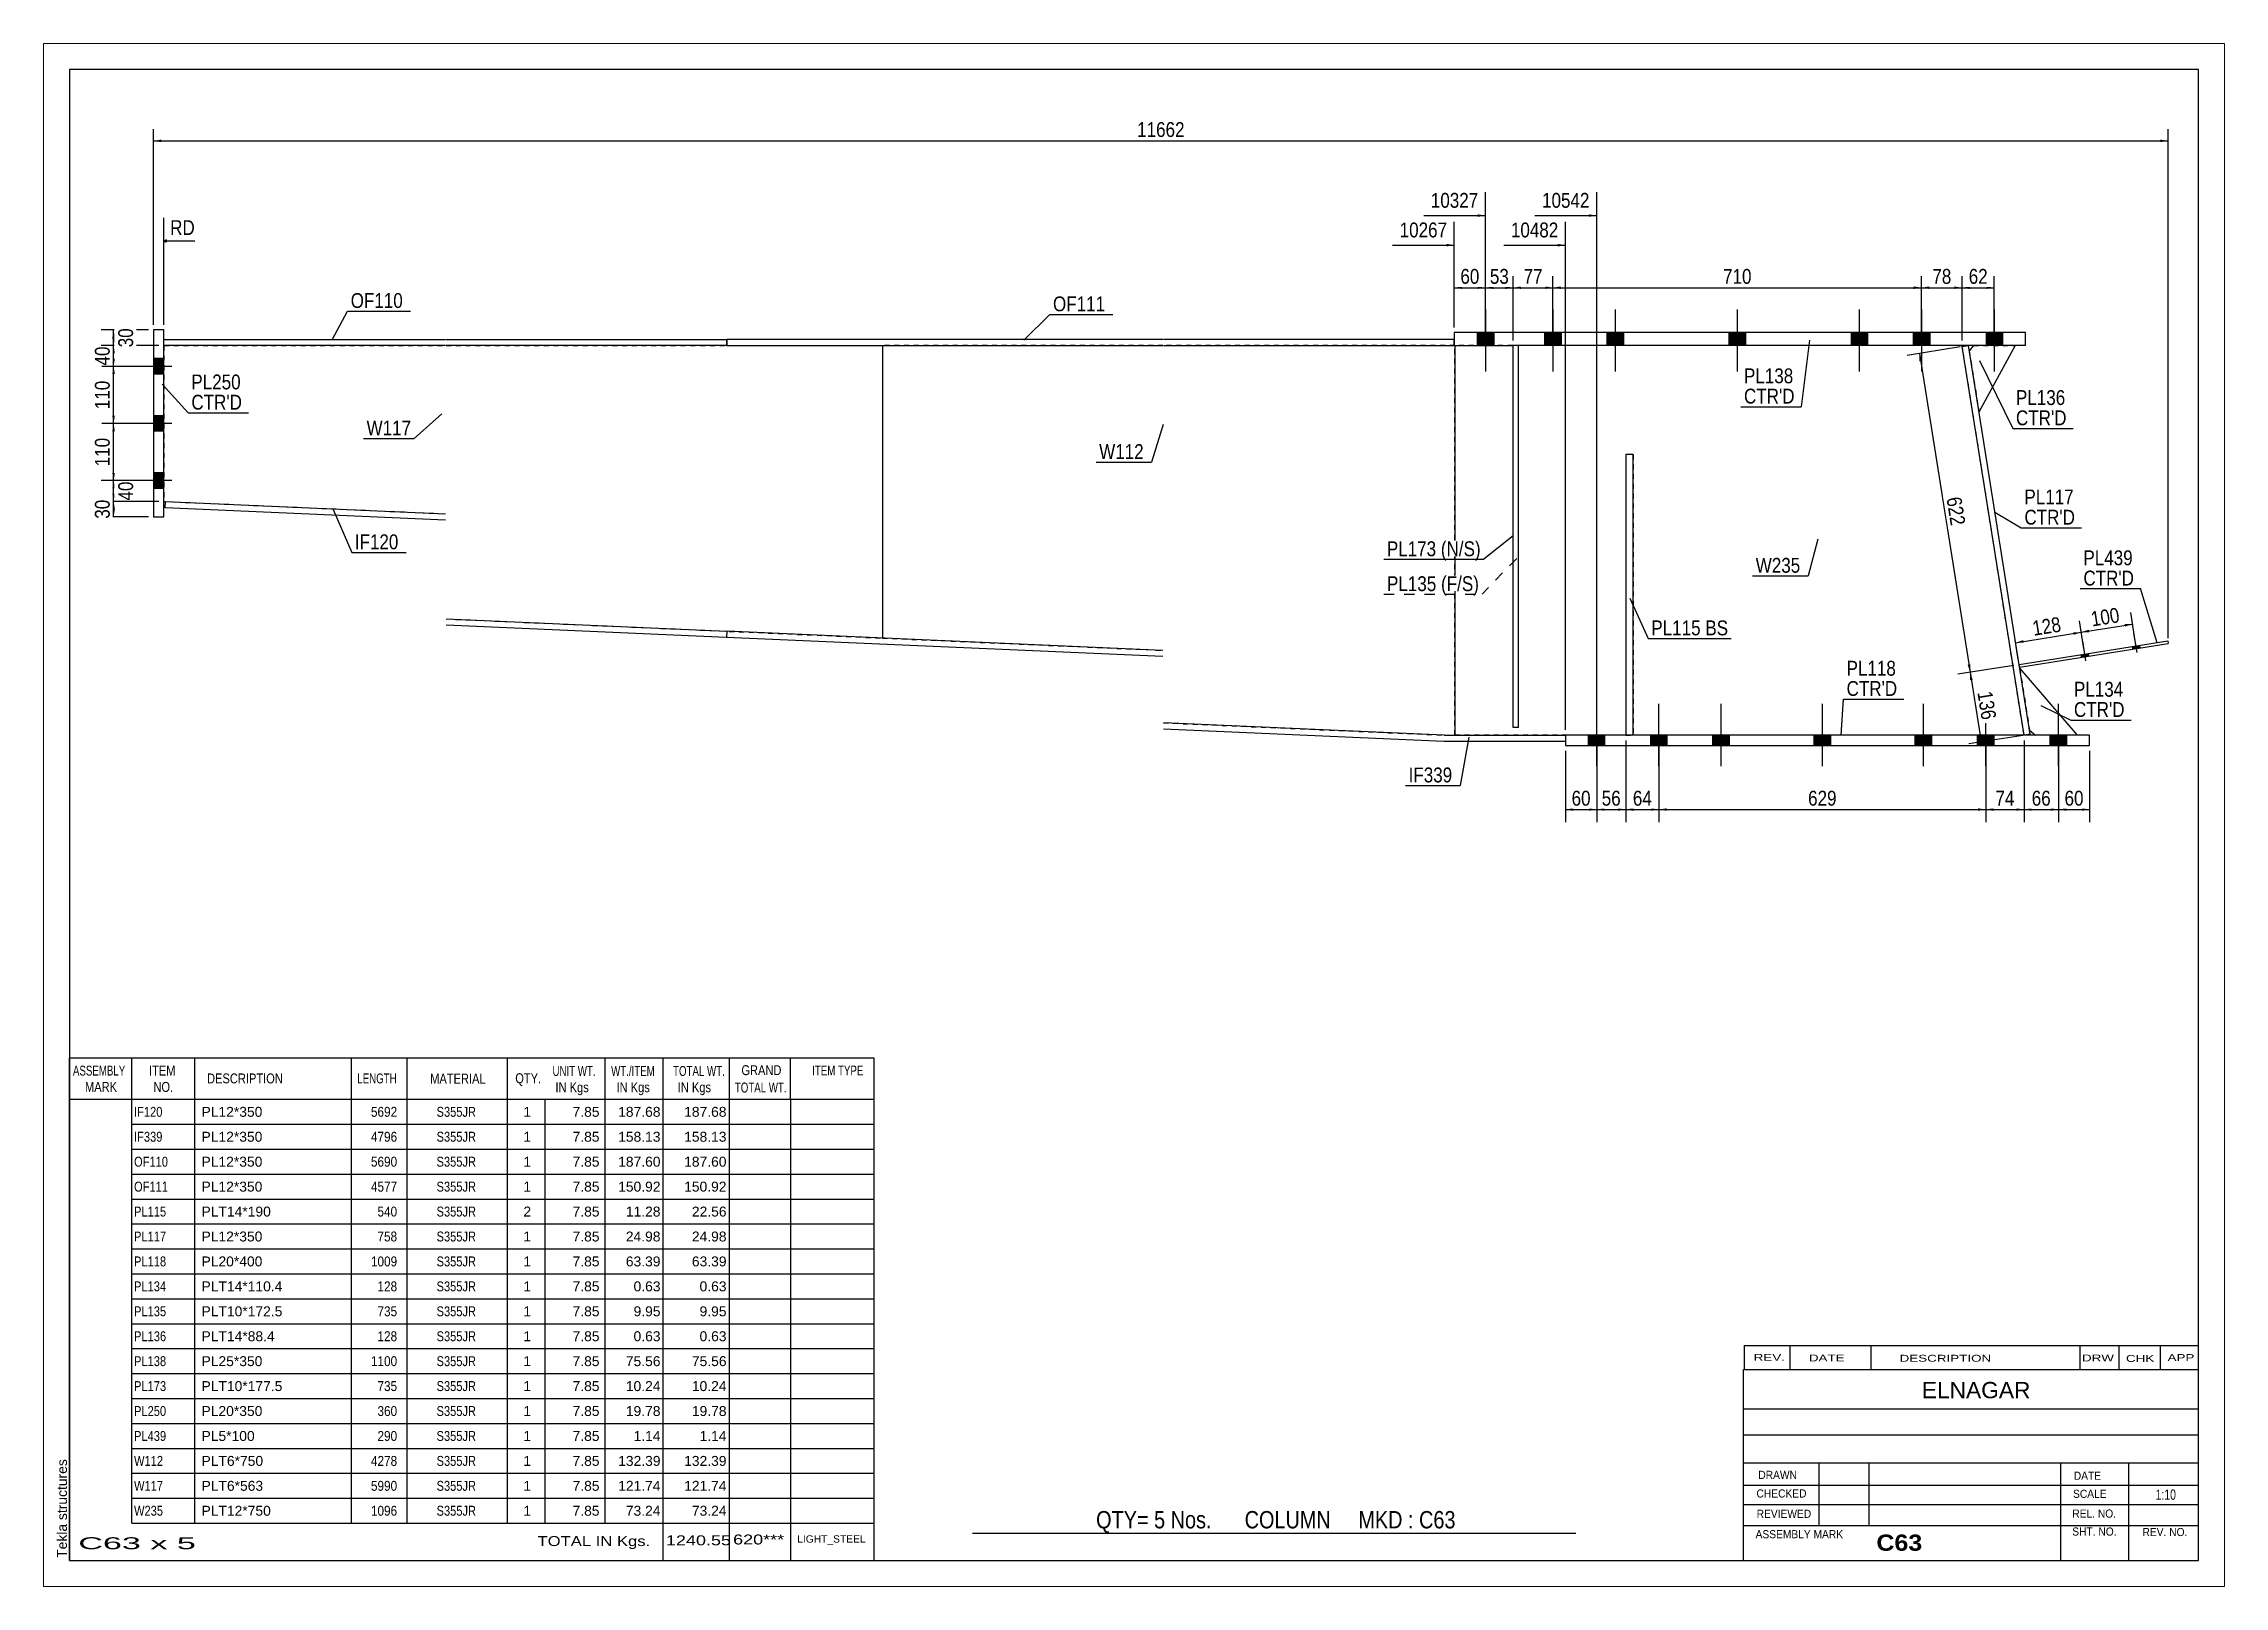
# Paper-space layout 'Layout1' of a CAD drawing. Header units: millimetres. Extents: x 0 to 420, y 0 to 297.
# The model-space entities are those that its viewports show. They can reach past a viewport. Long polylines and large blocks are cut down to what shows.
import ezdxf

# ---------------------------------------------------------------- set-up
doc = ezdxf.new("R2010")
doc.units = ezdxf.units.MM
doc.linetypes.add('DXK_LINE_DOT1', pattern=[1.8814, 0.9407, -0.9407])
doc.linetypes.add('DXK_LINE_DOT2', pattern=[3.9198, 1.9599, -1.9599])
doc.layers.add('Viewport layer', color=7, linetype='Continuous', plot=False)
doc.styles.add('Arial', font='ARIAL.TTF', dxfattribs={"height": 0.2})
doc.styles.add('Arial Bold', font='ARIALBD.TTF', dxfattribs={"height": 0.2})
doc.styles.add('Arial Narrow', font='ARIALN.TTF', dxfattribs={"height": 0.2})

# ---------------------------------------------------------------- blocks, each defined once
blk = doc.blocks.new('Unknown-628699720-1210')
at = {"color": 5, "linetype": 'Continuous'}
for p, q in [((92.32, 122.96), (-317.68, 122.96)), ((-317.68, 122.96), (-317.68, -164.04)), ((92.32, -164.04), (92.32, 122.96)), ((-317.68, -164.04), (92.32, -164.04))]:
    blk.add_line(p, q, dxfattribs=at)
at = {"color": 174, "linetype": 'Continuous', "style": 'Arial'}
blk.add_text('Tekla structures', height=1.9102, rotation=90, dxfattribs=at).set_placement((-318.18, -163.54))
blk = doc.blocks.new('Part-628699720-1653 - 1231')
at = {"color": 2, "linetype": 'Continuous'}
blk.add_line((-161.1, 69.83), (-161.1, 13.52), dxfattribs=at)
at = {"color": 7, "linetype": 'DXK_LINE_DOT1'}
for p, q in [((-107.1, 69.83), (-161.1, 69.83)), ((-50.89, 69.83), (-107, 69.83)), ((-50.89, -5.17), (-50.89, 69.83)), ((-161.1, 13.52), (-107.1, 11.15)), ((-107, -2.8), (-52.97, -5.17)), ((-52.97, -5.17), (-50.89, -5.17))]:
    blk.add_line(p, q, dxfattribs=at)
blk = doc.blocks.new('Part-628699720-1256 - 1231')
at = {"color": 2, "linetype": 'Continuous'}
for p, q in [((-299.5, 69.83), (-299.5, 71.03)), ((-299.5, 71.03), (-245.25, 71.03)), ((-245.25, 69.83), (-299.5, 69.83)), ((-245.15, 71.03), (-191.1, 71.03)), ((-191.1, 69.83), (-245.15, 69.83)), ((-191.1, 71.03), (-191.1, 69.83))]:
    blk.add_line(p, q, dxfattribs=at)
blk = doc.blocks.new('Part-628699720-1631 - 1231')
at = {"color": 2, "linetype": 'Continuous'}
for p, q in [((-50.89, 69.83), (-50.89, -5.17)), ((46.84, 69.64), (46.81, 69.83))]:
    blk.add_line(p, q, dxfattribs=at)
at = {"color": 7, "linetype": 'DXK_LINE_DOT1'}
for p, q in [((46.81, 69.83), (-50.89, 69.83)), ((58.73, -5.17), (46.84, 69.64)), ((-17.97, -5.17), (-50.89, -5.17)), ((58.73, -5.17), (-16.57, -5.17))]:
    blk.add_line(p, q, dxfattribs=at)
blk = doc.blocks.new('Bolt-628699720-1257 - 1231')
at = {"linetype": 'Continuous'}
for points in [[(-301.5, 67.33), (-301.5, 64.33), (-299.5, 64.33), (-299.5, 67.33)], [(-301.5, 67.33), (-301.5, 64.33), (-299.5, 64.33), (-299.5, 67.33)], [(-301.5, 56.33), (-301.5, 53.33), (-299.5, 53.33), (-299.5, 56.33)], [(-301.5, 56.33), (-301.5, 53.33), (-299.5, 53.33), (-299.5, 56.33)], [(-301.5, 45.33), (-301.5, 42.33), (-299.5, 42.33), (-299.5, 45.33)], [(-301.5, 45.33), (-301.5, 42.33), (-299.5, 42.33), (-299.5, 45.33)]]:
    blk.add_hatch(color=3, dxfattribs=at).paths.add_polyline_path(points)
at = {"color": 3, "linetype": 'Continuous'}
for p, q in [((-299.5, 67.33), (-301.5, 67.33)), ((-299.5, 67.33), (-301.5, 67.33)), ((-298, 65.83), (-301.5, 65.83)), ((-298, 65.83), (-301.5, 65.83)), ((-299.5, 64.33), (-301.5, 64.33)), ((-299.5, 64.33), (-301.5, 64.33)), ((-299.5, 56.33), (-301.5, 56.33)), ((-299.5, 56.33), (-301.5, 56.33)), ((-298, 54.83), (-301.5, 54.83)), ((-298, 54.83), (-301.5, 54.83)), ((-299.5, 53.33), (-301.5, 53.33)), ((-299.5, 53.33), (-301.5, 53.33)), ((-299.5, 45.33), (-301.5, 45.33)), ((-299.5, 45.33), (-301.5, 45.33)), ((-298, 43.83), (-301.5, 43.83)), ((-298, 43.83), (-301.5, 43.83)), ((-299.5, 42.33), (-301.5, 42.33)), ((-299.5, 42.33), (-301.5, 42.33))]:
    blk.add_line(p, q, dxfattribs=at)
blk = doc.blocks.new('Part-628699720-1502 - 1231')
at = {"color": 7, "linetype": 'DXK_LINE_DOT1'}
for p, q in [((-16.57, 48.85), (-17.97, 48.85)), ((-17.97, 48.85), (-17.97, -5.17)), ((-16.57, 48.85), (-16.57, -5.17))]:
    blk.add_line(p, q, dxfattribs=at)
blk = doc.blocks.new('Part-628699720-1310 - 1231')
at = {"color": 2, "linetype": 'Continuous'}
for p, q in [((-299.5, 72.83), (-301.5, 72.83)), ((-301.5, 72.83), (-301.5, 36.83)), ((-299.5, 36.83), (-299.5, 72.83)), ((-301.5, 36.83), (-299.5, 36.83))]:
    blk.add_line(p, q, dxfattribs=at)
blk = doc.blocks.new('Part-628699720-1339 - 1231')
at = {"color": 2, "linetype": 'Continuous'}
for p, q in [((46.84, 69.64), (48.02, 69.83)), ((58.73, -5.17), (46.84, 69.64)), ((59.92, -4.98), (48.02, 69.83)), ((59.92, -4.98), (58.73, -5.17))]:
    blk.add_line(p, q, dxfattribs=at)
blk = doc.blocks.new('Bolt-628699720-1340 - 1231')
at = {"linetype": 'Continuous'}
for points in [[(-21.97, -5.17), (-25.17, -5.17), (-25.17, -7.17), (-21.97, -7.17)], [(-21.97, -5.17), (-25.17, -5.17), (-25.17, -7.17), (-21.97, -7.17)], [(-9.97, -5.17), (-13.17, -5.17), (-13.17, -7.17), (-9.97, -7.17)], [(-9.97, -5.17), (-13.17, -5.17), (-13.17, -7.17), (-9.97, -7.17)], [(2.03, -5.17), (-1.17, -5.17), (-1.17, -7.17), (2.03, -7.17)], [(2.03, -5.17), (-1.17, -5.17), (-1.17, -7.17), (2.03, -7.17)], [(21.5, -5.17), (18.3, -5.17), (18.3, -7.17), (21.5, -7.17)], [(21.5, -5.17), (18.3, -5.17), (18.3, -7.17), (21.5, -7.17)], [(40.97, -5.17), (37.77, -5.17), (37.77, -7.17), (40.97, -7.17)], [(40.97, -5.17), (37.77, -5.17), (37.77, -7.17), (40.97, -7.17)], [(52.97, -5.17), (49.77, -5.17), (49.77, -7.17), (52.97, -7.17)], [(52.97, -5.17), (49.77, -5.17), (49.77, -7.17), (52.97, -7.17)], [(66.97, -5.17), (63.77, -5.17), (63.77, -7.17), (66.97, -7.17)], [(66.97, -5.17), (63.77, -5.17), (63.77, -7.17), (66.97, -7.17)]]:
    blk.add_hatch(color=3, dxfattribs=at).paths.add_polyline_path(points)
at = {"color": 3, "linetype": 'Continuous'}
for p, q in [((-23.57, -11.15), (-23.57, 0.83)), ((-23.57, -11.15), (-23.57, 0.83)), ((-11.57, -11.15), (-11.57, 0.83)), ((-11.57, -11.15), (-11.57, 0.83)), ((0.43, -11.15), (0.43, 0.83)), ((0.43, -11.15), (0.43, 0.83)), ((19.9, -11.15), (19.9, 0.83)), ((19.9, -11.15), (19.9, 0.83)), ((39.37, -11.15), (39.37, 0.83)), ((39.37, -11.15), (39.37, 0.83)), ((51.37, -11.15), (51.37, 0.83)), ((51.37, -11.15), (51.37, 0.83)), ((65.37, -11.15), (65.37, 0.83)), ((65.37, -11.15), (65.37, 0.83)), ((-25.17, -7.17), (-25.17, -5.17)), ((-25.17, -7.17), (-25.17, -5.17)), ((-21.97, -7.17), (-21.97, -5.17)), ((-21.97, -7.17), (-21.97, -5.17)), ((-13.17, -7.17), (-13.17, -5.17)), ((-13.17, -7.17), (-13.17, -5.17)), ((-9.97, -7.17), (-9.97, -5.17)), ((-9.97, -7.17), (-9.97, -5.17)), ((-1.17, -7.17), (-1.17, -5.17)), ((-1.17, -7.17), (-1.17, -5.17)), ((2.03, -7.17), (2.03, -5.17)), ((2.03, -7.17), (2.03, -5.17)), ((18.3, -7.17), (18.3, -5.17)), ((18.3, -7.17), (18.3, -5.17)), ((21.5, -7.17), (21.5, -5.17)), ((21.5, -7.17), (21.5, -5.17)), ((37.77, -7.17), (37.77, -5.17)), ((37.77, -7.17), (37.77, -5.17)), ((40.97, -7.17), (40.97, -5.17)), ((40.97, -7.17), (40.97, -5.17)), ((49.77, -7.17), (49.77, -5.17)), ((49.77, -7.17), (49.77, -5.17)), ((52.97, -7.17), (52.97, -5.17)), ((52.97, -7.17), (52.97, -5.17)), ((63.77, -7.17), (63.77, -5.17)), ((63.77, -7.17), (63.77, -5.17)), ((66.97, -7.17), (66.97, -5.17)), ((66.97, -7.17), (66.97, -5.17))]:
    blk.add_line(p, q, dxfattribs=at)
blk = doc.blocks.new('Part-628699720-1580 - 1231')
at = {"color": 2, "linetype": 'Continuous'}
for p, q in [((57.91, 7.67), (68.95, -5.17)), ((59.79, -4.19), (60.95, -5.17))]:
    blk.add_line(p, q, dxfattribs=at)
at = {"color": 7, "linetype": 'DXK_LINE_DOT1'}
for p, q in [((57.91, 7.67), (59.79, -4.19)), ((68.95, -5.17), (60.95, -5.17))]:
    blk.add_line(p, q, dxfattribs=at)
blk = doc.blocks.new('Bolt-628699720-1341 - 1231')
at = {"linetype": 'Continuous'}
for points in [[(69.81, 9.83), (71.19, 10.05), (71.12, 10.55), (69.73, 10.33)], [(69.81, 9.83), (71.19, 10.05), (71.12, 10.55), (69.73, 10.33)], [(79.69, 11.4), (81.07, 11.62), (80.99, 12.12), (79.61, 11.9)], [(79.69, 11.4), (81.07, 11.62), (80.99, 12.12), (79.61, 11.9)]]:
    blk.add_hatch(color=3, dxfattribs=at).paths.add_polyline_path(points)
at = {"color": 3, "linetype": 'Continuous'}
for p, q in [((70.63, 9.15), (70.03, 12.9)), ((70.63, 9.15), (70.03, 12.9)), ((80.5, 10.72), (79.91, 14.48)), ((80.5, 10.72), (79.91, 14.48)), ((69.81, 9.83), (69.73, 10.33)), ((69.81, 9.83), (69.73, 10.33)), ((71.19, 10.05), (71.12, 10.55)), ((71.19, 10.05), (71.12, 10.55)), ((79.69, 11.4), (79.61, 11.9)), ((79.69, 11.4), (79.61, 11.9)), ((81.07, 11.62), (80.99, 12.12)), ((81.07, 11.62), (80.99, 12.12))]:
    blk.add_line(p, q, dxfattribs=at)
blk = doc.blocks.new('Part-628699720-1546 - 1231')
at = {"color": 7, "linetype": 'DXK_LINE_DOT1'}
for p, q in [((-38.64, 69.83), (-39.64, 69.83)), ((-39.64, -3.67), (-39.64, 69.83)), ((-38.64, -3.67), (-38.64, 69.83)), ((-38.64, -3.67), (-39.64, -3.67))]:
    blk.add_line(p, q, dxfattribs=at)
blk = doc.blocks.new('Part-628699720-1363 - 1231')
at = {"color": 2, "linetype": 'Continuous'}
for p, q in [((-299.25, 38.62), (-299.2, 39.81)), ((-245.25, 36.24), (-299.25, 38.62)), ((-299.2, 39.81), (-245.25, 37.45)), ((-245.15, 17.21), (-191.1, 14.84)), ((-191.15, 13.64), (-245.15, 16.01)), ((-191.1, 14.84), (-191.15, 13.64))]:
    blk.add_line(p, q, dxfattribs=at)
blk = doc.blocks.new('Part-628699720-1385 - 1231')
at = {"color": 2, "linetype": 'Continuous'}
for p, q in [((-191.1, 14.84), (-191.15, 13.64)), ((-107.1, 9.95), (-191.15, 13.64)), ((-107.1, 11.15), (-191.1, 14.84)), ((-52.97, -5.17), (-107, -2.8)), ((-53, -6.37), (-107, -4)), ((-29.57, -6.37), (-53, -6.37)), ((-52.97, -5.17), (-29.57, -5.17))]:
    blk.add_line(p, q, dxfattribs=at)
at = {"color": 7, "linetype": 'DXK_LINE_DOT1'}
blk.add_line((-29.57, -5.17), (-29.57, -6.37), dxfattribs=at)
blk = doc.blocks.new('Part-628699720-1401 - 1231')
at = {"color": 7, "linetype": 'DXK_LINE_DOT1'}
for p, q in [((-299.5, 69.83), (-245.25, 69.83)), ((-299.5, 69.83), (-299.5, 39.83)), ((-245.15, 69.83), (-161.1, 69.83)), ((-299.2, 39.81), (-245.25, 37.45)), ((-245.15, 17.21), (-161.1, 13.52))]:
    blk.add_line(p, q, dxfattribs=at)
at = {"color": 2, "linetype": 'Continuous'}
for p, q in [((-161.1, 69.83), (-161.1, 13.52)), ((-299.5, 39.83), (-299.2, 39.81))]:
    blk.add_line(p, q, dxfattribs=at)
blk = doc.blocks.new('Part-628699720-1682 - 1231')
at = {"color": 2, "linetype": 'Continuous'}
for p, q in [((71.37, -5.17), (-29.57, -5.17)), ((-29.57, -5.17), (-29.57, -7.17)), ((-29.57, -7.17), (71.37, -7.17)), ((71.37, -7.17), (71.37, -5.17))]:
    blk.add_line(p, q, dxfattribs=at)
blk = doc.blocks.new('Part-628699720-1435 - 1231')
at = {"color": 2, "linetype": 'Continuous'}
for p, q in [((57.78, 8.43), (86.42, 12.98)), ((86.42, 12.98), (86.5, 12.49)), ((57.86, 7.93), (86.5, 12.49))]:
    blk.add_line(p, q, dxfattribs=at)
at = {"color": 7, "linetype": 'DXK_LINE_DOT1'}
blk.add_line((57.78, 8.43), (57.86, 7.93), dxfattribs=at)
blk = doc.blocks.new('Part-628699720-1457 - 1231')
at = {"color": 2, "linetype": 'Continuous'}
for p, q in [((-107.1, 71.03), (-191.1, 71.03)), ((-191.1, 69.83), (-191.1, 71.03)), ((-191.1, 69.83), (-107.1, 69.83)), ((-50.99, 71.03), (-107, 71.03)), ((-107, 69.83), (-50.99, 69.83)), ((-50.99, 69.83), (-50.99, 71.03))]:
    blk.add_line(p, q, dxfattribs=at)
blk = doc.blocks.new('Bolt-628699720-1458 - 1231')
at = {"linetype": 'Continuous'}
for points in [[(-43.39, 72.33), (-46.59, 72.33), (-46.59, 69.83), (-43.39, 69.83)], [(-43.39, 72.33), (-46.59, 72.33), (-46.59, 69.83), (-43.39, 69.83)], [(-30.39, 72.33), (-33.59, 72.33), (-33.59, 69.83), (-30.39, 69.83)], [(-30.39, 72.33), (-33.59, 72.33), (-33.59, 69.83), (-30.39, 69.83)], [(-18.39, 72.33), (-21.59, 72.33), (-21.59, 69.83), (-18.39, 69.83)], [(-18.39, 72.33), (-21.59, 72.33), (-21.59, 69.83), (-18.39, 69.83)], [(5.11, 72.33), (1.91, 72.33), (1.91, 69.83), (5.11, 69.83)], [(5.11, 72.33), (1.91, 72.33), (1.91, 69.83), (5.11, 69.83)], [(28.61, 72.33), (25.41, 72.33), (25.41, 69.83), (28.61, 69.83)], [(28.61, 72.33), (25.41, 72.33), (25.41, 69.83), (28.61, 69.83)], [(40.61, 72.33), (37.41, 72.33), (37.41, 69.83), (40.61, 69.83)], [(40.61, 72.33), (37.41, 72.33), (37.41, 69.83), (40.61, 69.83)], [(54.61, 72.33), (51.41, 72.33), (51.41, 69.83), (54.61, 69.83)], [(54.61, 72.33), (51.41, 72.33), (51.41, 69.83), (54.61, 69.83)]]:
    blk.add_hatch(color=3, dxfattribs=at).paths.add_polyline_path(points)
at = {"color": 3, "linetype": 'Continuous'}
for p, q in [((-44.99, 76.8), (-44.99, 64.83)), ((-44.99, 76.8), (-44.99, 64.83)), ((-31.99, 76.8), (-31.99, 64.83)), ((-31.99, 76.8), (-31.99, 64.83)), ((-19.99, 76.8), (-19.99, 64.83)), ((-19.99, 76.8), (-19.99, 64.83)), ((3.51, 76.8), (3.51, 64.83)), ((3.51, 76.8), (3.51, 64.83)), ((27.01, 76.8), (27.01, 64.83)), ((27.01, 76.8), (27.01, 64.83)), ((39.01, 76.8), (39.01, 64.83)), ((39.01, 76.8), (39.01, 64.83)), ((53.01, 76.8), (53.01, 64.83)), ((53.01, 76.8), (53.01, 64.83)), ((-46.59, 72.33), (-46.59, 69.83)), ((-46.59, 72.33), (-46.59, 69.83)), ((-43.39, 72.33), (-43.39, 69.83)), ((-43.39, 72.33), (-43.39, 69.83)), ((-33.59, 72.33), (-33.59, 69.83)), ((-33.59, 72.33), (-33.59, 69.83)), ((-30.39, 72.33), (-30.39, 69.83)), ((-30.39, 72.33), (-30.39, 69.83)), ((-21.59, 72.33), (-21.59, 69.83)), ((-21.59, 72.33), (-21.59, 69.83)), ((-18.39, 72.33), (-18.39, 69.83)), ((-18.39, 72.33), (-18.39, 69.83)), ((1.91, 72.33), (1.91, 69.83)), ((1.91, 72.33), (1.91, 69.83)), ((5.11, 72.33), (5.11, 69.83)), ((5.11, 72.33), (5.11, 69.83)), ((25.41, 72.33), (25.41, 69.83)), ((25.41, 72.33), (25.41, 69.83)), ((28.61, 72.33), (28.61, 69.83)), ((28.61, 72.33), (28.61, 69.83)), ((37.41, 72.33), (37.41, 69.83)), ((37.41, 72.33), (37.41, 69.83)), ((40.61, 72.33), (40.61, 69.83)), ((40.61, 72.33), (40.61, 69.83)), ((51.41, 72.33), (51.41, 69.83)), ((51.41, 72.33), (51.41, 69.83)), ((54.61, 72.33), (54.61, 69.83)), ((54.61, 72.33), (54.61, 69.83))]:
    blk.add_line(p, q, dxfattribs=at)
blk = doc.blocks.new('Part-628699720-1480 - 1231')
at = {"color": 2, "linetype": 'Continuous'}
for p, q in [((-16.57, 48.85), (-17.97, 48.85)), ((-17.97, 48.85), (-17.97, -5.17)), ((-16.57, -5.17), (-16.57, 48.85))]:
    blk.add_line(p, q, dxfattribs=at)
at = {"color": 7, "linetype": 'DXK_LINE_DOT1'}
blk.add_line((-17.97, -5.17), (-16.57, -5.17), dxfattribs=at)
blk = doc.blocks.new('Part-628699720-1524 - 1231')
at = {"color": 2, "linetype": 'Continuous'}
for p, q in [((-38.64, 69.83), (-39.64, 69.83)), ((-39.64, -3.67), (-39.64, 69.83)), ((-38.64, -3.67), (-38.64, 69.83)), ((-38.64, -3.67), (-39.64, -3.67))]:
    blk.add_line(p, q, dxfattribs=at)
blk = doc.blocks.new('Part-628699720-1609 - 1231')
at = {"color": 2, "linetype": 'Continuous'}
for p, q in [((49.02, 69.83), (48.18, 68.84)), ((57.02, 69.83), (50.06, 56.99))]:
    blk.add_line(p, q, dxfattribs=at)
at = {"color": 7, "linetype": 'DXK_LINE_DOT1'}
for p, q in [((48.18, 68.84), (50.06, 56.99)), ((49.02, 69.83), (57.02, 69.83)), ((50.06, 56.99), (50.06, 56.99))]:
    blk.add_line(p, q, dxfattribs=at)
blk = doc.blocks.new('Part-628699720-1711 - 1231')
at = {"color": 2, "linetype": 'Continuous'}
for p, q in [((59.01, 72.33), (-50.99, 72.33)), ((-50.99, 72.33), (-50.99, 69.83)), ((59.01, 69.83), (59.01, 72.33)), ((-50.99, 69.83), (-39.64, 69.83)), ((59.01, 69.83), (-38.64, 69.83))]:
    blk.add_line(p, q, dxfattribs=at)
blk = doc.blocks.new('StraightDimension-628699720-1738 - 1231')
at = {"linetype": 'Continuous'}
for points in [[(48.35, 5.41), (48.36, 6.93), (48.85, 5.49)], [(50.51, -4.96), (50.5, -6.48), (50.01, -5.04)]]:
    blk.add_hatch(color=7, dxfattribs=at).paths.add_polyline_path(points)
at = {"color": 7, "linetype": 'Continuous'}
for p, q in [((56.8, 8.27), (45.99, 6.55)), ((48.36, 6.93), (50.5, -6.48)), ((58.93, -5.14), (48.13, -6.86))]:
    blk.add_line(p, q, dxfattribs=at)
at = {"color": 0}
blk.add_wipeout([(50.1, -3.05), (54.25, -2.39), (53.2, 4.21), (49.05, 3.55)], dxfattribs=at)
at = {"color": 3, "style": 'Arial Narrow'}
blk.add_text('136', height=2.863, rotation=-80.9647, dxfattribs=at).set_placement((49.74, 3.05))
blk = doc.blocks.new('StraightDimension-628699720-1758 - 1231')
at = {"linetype": 'Continuous'}
for points in [[(-309.45, 68.33), (-309.2, 69.83), (-308.95, 68.33)], [(-308.95, 67.33), (-309.2, 65.83), (-309.45, 67.33)]]:
    blk.add_hatch(color=7, dxfattribs=at).paths.add_polyline_path(points)
at = {"color": 7, "linetype": 'Continuous'}
for p, q in [((-300.5, 69.83), (-311.45, 69.83)), ((-309.2, 65.83), (-309.2, 69.83)), ((-300.5, 65.83), (-311.45, 65.83))]:
    blk.add_line(p, q, dxfattribs=at)
at = {"color": 0}
blk.add_wipeout([(-309.35, 70.26), (-313.55, 70.26), (-313.55, 65.4), (-309.35, 65.4)], dxfattribs=at)
at = {"color": 3, "style": 'Arial Narrow'}
blk.add_text('40', height=2.863, rotation=90.0002, dxfattribs=at).set_placement((-309.95, 66))
blk = doc.blocks.new('StraightDimension-628699720-1811 - 1231')
at = {"linetype": 'Continuous'}
for points in [[(-309.45, 42.33), (-309.2, 43.83), (-308.95, 42.33)], [(-308.95, 41.33), (-309.2, 39.83), (-309.45, 41.33)]]:
    blk.add_hatch(color=7, dxfattribs=at).paths.add_polyline_path(points)
at = {"color": 7, "linetype": 'Continuous'}
for p, q in [((-300.5, 43.83), (-311.6, 43.83)), ((-309.2, 39.83), (-309.2, 43.83)), ((-300.5, 39.83), (-311.6, 39.83))]:
    blk.add_line(p, q, dxfattribs=at)
at = {"color": 0}
blk.add_wipeout([(-304.85, 44.26), (-309.05, 44.26), (-309.05, 39.4), (-304.85, 39.4)], dxfattribs=at)
at = {"color": 3, "style": 'Arial Narrow'}
blk.add_text('40', height=2.863, rotation=90.0002, dxfattribs=at).set_placement((-305.45, 40))
blk = doc.blocks.new('StraightDimension-628699720-1748 - 1231')
at = {"linetype": 'Continuous'}
for points in [[(-309.45, 71.33), (-309.2, 72.83), (-308.95, 71.33)], [(-308.95, 71.33), (-309.2, 69.83), (-309.45, 71.33)]]:
    blk.add_hatch(color=7, dxfattribs=at).paths.add_polyline_path(points)
at = {"color": 7, "linetype": 'Continuous'}
for p, q in [((-302.5, 72.83), (-311.6, 72.83)), ((-309.2, 69.83), (-309.2, 72.83)), ((-300.5, 69.83), (-311.6, 69.83))]:
    blk.add_line(p, q, dxfattribs=at)
at = {"color": 0}
blk.add_wipeout([(-304.85, 73.76), (-309.05, 73.76), (-309.05, 68.9), (-304.85, 68.9)], dxfattribs=at)
at = {"color": 3, "style": 'Arial Narrow'}
blk.add_text('30', height=2.863, rotation=90.0002, dxfattribs=at).set_placement((-305.45, 69.5))
blk = doc.blocks.new('StraightDimension-628699720-1972 - 1231')
at = {"linetype": 'Continuous'}
for points in [[(-38.14, 80.72), (-39.64, 80.97), (-38.14, 81.22)], [(-33.49, 81.22), (-31.99, 80.97), (-33.49, 80.72)]]:
    blk.add_hatch(color=7, dxfattribs=at).paths.add_polyline_path(points)
at = {"color": 7, "linetype": 'Continuous'}
for p, q in [((-39.64, 70.83), (-39.64, 83.22)), ((-39.64, 80.97), (-31.99, 80.97)), ((-31.99, 70.83), (-31.99, 83.22))]:
    blk.add_line(p, q, dxfattribs=at)
at = {"color": 0}
blk.add_wipeout([(-33.39, 81.12), (-33.39, 85.32), (-38.24, 85.32), (-38.24, 81.12)], dxfattribs=at)
at = {"color": 3, "style": 'Arial Narrow'}
blk.add_text('77', height=2.863, dxfattribs=at).set_placement((-37.64, 81.72))
blk = doc.blocks.new('StraightDimension-628699720-1832 - 1231')
at = {"linetype": 'Continuous'}
for points in [[(-309.45, 38.33), (-309.2, 39.83), (-308.95, 38.33)], [(-308.95, 38.33), (-309.2, 36.83), (-309.45, 38.33)]]:
    blk.add_hatch(color=7, dxfattribs=at).paths.add_polyline_path(points)
at = {"color": 7, "linetype": 'Continuous'}
for p, q in [((-300.5, 39.83), (-311.45, 39.83)), ((-309.2, 36.83), (-309.2, 39.83)), ((-302.5, 36.83), (-311.45, 36.83))]:
    blk.add_line(p, q, dxfattribs=at)
at = {"color": 0}
blk.add_wipeout([(-309.35, 40.76), (-313.55, 40.76), (-313.55, 35.9), (-309.35, 35.9)], dxfattribs=at)
at = {"color": 3, "style": 'Arial Narrow'}
blk.add_text('30', height=2.863, rotation=90.0002, dxfattribs=at).set_placement((-309.95, 36.5))
blk = doc.blocks.new('StraightDimension-628699720-1794 - 1231')
at = {"linetype": 'Continuous'}
for points in [[(-309.45, 53.33), (-309.2, 54.83), (-308.95, 53.33)], [(-308.95, 45.33), (-309.2, 43.83), (-309.45, 45.33)]]:
    blk.add_hatch(color=7, dxfattribs=at).paths.add_polyline_path(points)
at = {"color": 7, "linetype": 'Continuous'}
for p, q in [((-300.5, 54.83), (-311.45, 54.83)), ((-309.2, 43.83), (-309.2, 54.83)), ((-300.5, 43.83), (-311.45, 43.83))]:
    blk.add_line(p, q, dxfattribs=at)
at = {"color": 0}
blk.add_wipeout([(-309.35, 52.67), (-313.55, 52.67), (-313.55, 45.99), (-309.35, 45.99)], dxfattribs=at)
at = {"color": 3, "style": 'Arial Narrow'}
blk.add_text('110', height=2.863, rotation=90.0002, dxfattribs=at).set_placement((-309.95, 46.59))
blk = doc.blocks.new('StraightDimension-628699720-1941 - 1231')
at = {"linetype": 'Continuous'}
for points in [[(-49.49, 80.72), (-50.99, 80.97), (-49.49, 81.22)], [(-46.49, 81.22), (-44.99, 80.97), (-46.49, 80.72)]]:
    blk.add_hatch(color=7, dxfattribs=at).paths.add_polyline_path(points)
at = {"color": 7, "linetype": 'Continuous'}
for p, q in [((-50.99, 73.33), (-50.99, 83.22)), ((-50.99, 80.97), (-44.99, 80.97)), ((-44.99, 70.83), (-44.99, 83.22))]:
    blk.add_line(p, q, dxfattribs=at)
at = {"color": 0}
blk.add_wipeout([(-45.56, 81.12), (-45.56, 85.32), (-50.42, 85.32), (-50.42, 81.12)], dxfattribs=at)
at = {"color": 3, "style": 'Arial Narrow'}
blk.add_text('60', height=2.863, dxfattribs=at).set_placement((-49.82, 81.72))
blk = doc.blocks.new('StraightDimension-628699720-1775 - 1231')
at = {"linetype": 'Continuous'}
for points in [[(-309.45, 64.33), (-309.2, 65.83), (-308.95, 64.33)], [(-308.95, 56.33), (-309.2, 54.83), (-309.45, 56.33)]]:
    blk.add_hatch(color=7, dxfattribs=at).paths.add_polyline_path(points)
at = {"color": 7, "linetype": 'Continuous'}
for p, q in [((-300.5, 65.83), (-311.45, 65.83)), ((-309.2, 54.83), (-309.2, 65.83)), ((-300.5, 54.83), (-311.45, 54.83))]:
    blk.add_line(p, q, dxfattribs=at)
at = {"color": 0}
blk.add_wipeout([(-309.35, 63.67), (-313.55, 63.67), (-313.55, 56.99), (-309.35, 56.99)], dxfattribs=at)
at = {"color": 3, "style": 'Arial Narrow'}
blk.add_text('110', height=2.863, rotation=90.0002, dxfattribs=at).set_placement((-309.95, 57.59))
blk = doc.blocks.new('StraightDimension-628699720-1853 - 1231')
at = {"linetype": 'Continuous'}
blk.add_hatch(color=7, dxfattribs=at).paths.add_polyline_path([(-31.07, 89.41), (-29.57, 89.16), (-31.07, 88.91)])
at = {"color": 7, "linetype": 'Continuous'}
for p, q in [((-29.57, -4.17), (-29.57, 93.66)), ((-41.46, 89.16), (-29.57, 89.16))]:
    blk.add_line(p, q, dxfattribs=at)
at = {"color": 0}
blk.add_wipeout([(-30.35, 90.06), (-30.35, 94.26), (-40.69, 94.26), (-40.69, 90.06)], dxfattribs=at)
at = {"color": 3, "style": 'Arial Narrow'}
blk.add_text('10482', height=2.863, dxfattribs=at).set_placement((-40.09, 90.66))
blk = doc.blocks.new('StraightDimension-628699720-1985 - 1231')
at = {"linetype": 'Continuous'}
for points in [[(-30.49, 80.72), (-31.99, 80.97), (-30.49, 81.22)], [(37.51, 81.22), (39.01, 80.97), (37.51, 80.72)]]:
    blk.add_hatch(color=7, dxfattribs=at).paths.add_polyline_path(points)
at = {"color": 7, "linetype": 'Continuous'}
for p, q in [((-31.99, 70.83), (-31.99, 83.22)), ((-31.99, 80.97), (39.01, 80.97)), ((39.01, 70.8), (39.01, 83.22))]:
    blk.add_line(p, q, dxfattribs=at)
at = {"color": 0}
blk.add_wipeout([(6.85, 81.12), (6.85, 85.32), (0.17, 85.32), (0.17, 81.12)], dxfattribs=at)
at = {"color": 3, "style": 'Arial Narrow'}
blk.add_text('710', height=2.863, dxfattribs=at).set_placement((0.77, 81.72))
blk = doc.blocks.new('StraightDimension-628699720-1921 - 1231')
at = {"linetype": 'Continuous'}
for points in [[(71.28, 14.63), (69.75, 14.64), (71.2, 15.13)], [(78.11, 16.23), (79.63, 16.21), (78.19, 15.73)]]:
    blk.add_hatch(color=7, dxfattribs=at).paths.add_polyline_path(points)
at = {"color": 7, "linetype": 'Continuous'}
for p, q in [((70.27, 11.42), (69.4, 16.87)), ((80.14, 12.99), (79.28, 18.44)), ((69.75, 14.64), (79.63, 16.21))]:
    blk.add_line(p, q, dxfattribs=at)
at = {"color": 0}
blk.add_wipeout([(77.97, 16.1), (77.31, 20.25), (70.71, 19.2), (71.37, 15.05)], dxfattribs=at)
at = {"color": 3, "style": 'Arial Narrow'}
blk.add_text('100', height=2.863, rotation=9.0355, dxfattribs=at).set_placement((71.87, 15.74))
blk = doc.blocks.new('StraightDimension-628699720-1722 - 1231')
at = {"linetype": 'Continuous'}
for points in [[(38.59, 66.81), (38.6, 68.33), (39.08, 66.89)], [(48.37, 8.45), (48.36, 6.93), (47.88, 8.37)]]:
    blk.add_hatch(color=7, dxfattribs=at).paths.add_polyline_path(points)
at = {"color": 7, "linetype": 'Continuous'}
for p, q in [((46.44, 69.58), (36.23, 67.95)), ((38.6, 68.33), (48.36, 6.93)), ((56.8, 8.27), (45.99, 6.55))]:
    blk.add_line(p, q, dxfattribs=at)
at = {"color": 0}
blk.add_wipeout([(44.15, 34.35), (48.3, 35.01), (47.25, 41.61), (43.1, 40.95)], dxfattribs=at)
at = {"color": 3, "style": 'Arial Narrow'}
blk.add_text('622', height=2.863, rotation=-80.9647, dxfattribs=at).set_placement((43.79, 40.45))
blk = doc.blocks.new('StraightDimension-628699720-1843 - 1231')
at = {"linetype": 'Continuous'}
blk.add_hatch(color=7, dxfattribs=at).paths.add_polyline_path([(-25.07, 95.11), (-23.57, 94.86), (-25.07, 94.61)])
at = {"color": 7, "linetype": 'Continuous'}
for p, q in [((-23.57, -6.17), (-23.57, 99.36)), ((-35.46, 94.86), (-23.57, 94.86))]:
    blk.add_line(p, q, dxfattribs=at)
at = {"color": 0}
blk.add_wipeout([(-24.35, 95.76), (-24.35, 99.96), (-34.69, 99.96), (-34.69, 95.76)], dxfattribs=at)
at = {"color": 3, "style": 'Arial Narrow'}
blk.add_text('10542', height=2.863, dxfattribs=at).set_placement((-34.09, 96.36))
blk = doc.blocks.new('StraightDimension-628699720-1870 - 1231')
at = {"linetype": 'Continuous'}
blk.add_hatch(color=7, dxfattribs=at).paths.add_polyline_path([(-46.49, 95.11), (-44.99, 94.86), (-46.49, 94.61)])
at = {"color": 7, "linetype": 'Continuous'}
for p, q in [((-44.99, 70.83), (-44.99, 99.36)), ((-56.88, 94.86), (-44.99, 94.86))]:
    blk.add_line(p, q, dxfattribs=at)
at = {"color": 0}
blk.add_wipeout([(-45.76, 95.76), (-45.76, 99.96), (-56.11, 99.96), (-56.11, 95.76)], dxfattribs=at)
at = {"color": 3, "style": 'Arial Narrow'}
blk.add_text('10327', height=2.863, dxfattribs=at).set_placement((-55.51, 96.36))
blk = doc.blocks.new('StraightDimension-628699720-1885 - 1231')
at = {"linetype": 'Continuous'}
blk.add_hatch(color=7, dxfattribs=at).paths.add_polyline_path([(-52.49, 89.41), (-50.99, 89.16), (-52.49, 88.91)])
at = {"color": 7, "linetype": 'Continuous'}
for p, q in [((-50.99, 73.33), (-50.99, 93.66)), ((-62.88, 89.16), (-50.99, 89.16))]:
    blk.add_line(p, q, dxfattribs=at)
at = {"color": 0, "linetype": 'Continuous'}
blk.add_wipeout([(-292.97, 90.51), (-292.97, 94.71), (-298.91, 94.71), (-298.91, 90.51)], dxfattribs=at)
at = {"color": 7, "linetype": 'Continuous'}
for p, q in [((-299.5, 73.83), (-299.5, 94.41)), ((-299, 90.16), (-299.5, 89.91)), ((-299, 89.66), (-299.5, 89.91)), ((-293.57, 89.91), (-299.5, 89.91))]:
    blk.add_line(p, q, dxfattribs=at)
at = {"color": 3, "linetype": 'Continuous', "style": 'Arial Narrow'}
blk.add_text('RD', height=2.863, dxfattribs=at).set_placement((-298.31, 91.11))
at = {"color": 0}
blk.add_wipeout([(-51.76, 90.06), (-51.76, 94.26), (-62.11, 94.26), (-62.11, 90.06)], dxfattribs=at)
at = {"color": 3, "style": 'Arial Narrow'}
blk.add_text('10267', height=2.863, dxfattribs=at).set_placement((-61.51, 90.66))
blk = doc.blocks.new('StraightDimension-628699720-1894 - 1231')
at = {"linetype": 'Continuous'}
for points in [[(-300, 108.99), (-301.5, 109.24), (-300, 109.49)], [(85, 109.49), (86.5, 109.24), (85, 108.99)]]:
    blk.add_hatch(color=7, dxfattribs=at).paths.add_polyline_path(points)
at = {"color": 7, "linetype": 'Continuous'}
for p, q in [((-301.5, 73.83), (-301.5, 111.49)), ((-301.5, 109.24), (86.5, 109.24)), ((86.5, 13.49), (86.5, 111.49))]:
    blk.add_line(p, q, dxfattribs=at)
at = {"color": 0}
blk.add_wipeout([(-102.33, 109.39), (-102.33, 113.59), (-112.67, 113.59), (-112.67, 109.39)], dxfattribs=at)
at = {"color": 3, "style": 'Arial Narrow'}
blk.add_text('11662', height=2.863, dxfattribs=at).set_placement((-112.07, 109.99))
blk = doc.blocks.new('StraightDimension-628699720-1906 - 1231')
at = {"linetype": 'Continuous'}
for points in [[(58.64, 12.62), (57.12, 12.63), (58.56, 13.12)], [(68.23, 14.65), (69.75, 14.64), (68.31, 14.16)]]:
    blk.add_hatch(color=7, dxfattribs=at).paths.add_polyline_path(points)
at = {"color": 7, "linetype": 'Continuous'}
for p, q in [((70.27, 11.42), (69.4, 16.87)), ((57.63, 9.41), (56.76, 14.86)), ((57.12, 12.63), (69.75, 14.64))]:
    blk.add_line(p, q, dxfattribs=at)
at = {"color": 0}
blk.add_wipeout([(66.71, 14.31), (66.05, 18.46), (59.45, 17.41), (60.11, 13.26)], dxfattribs=at)
at = {"color": 3, "style": 'Arial Narrow'}
blk.add_text('128', height=2.863, rotation=9.0355, dxfattribs=at).set_placement((60.61, 13.95))
blk = doc.blocks.new('StraightDimension-628699720-1954 - 1231')
at = {"linetype": 'Continuous'}
for points in [[(-43.49, 80.72), (-44.99, 80.97), (-43.49, 81.22)], [(-41.14, 81.22), (-39.64, 80.97), (-41.14, 80.72)]]:
    blk.add_hatch(color=7, dxfattribs=at).paths.add_polyline_path(points)
at = {"color": 7, "linetype": 'Continuous'}
for p, q in [((-44.99, 70.83), (-44.99, 83.22)), ((-44.99, 80.97), (-39.64, 80.97)), ((-39.64, 70.83), (-39.64, 83.22))]:
    blk.add_line(p, q, dxfattribs=at)
at = {"color": 0}
blk.add_wipeout([(-39.89, 81.12), (-39.89, 85.32), (-44.74, 85.32), (-44.74, 81.12)], dxfattribs=at)
at = {"color": 3, "style": 'Arial Narrow'}
blk.add_text('53', height=2.863, dxfattribs=at).set_placement((-44.14, 81.72))
blk = doc.blocks.new('StraightDimension-628699720-1988 - 1231')
at = {"linetype": 'Continuous'}
for points in [[(40.51, 80.72), (39.01, 80.97), (40.51, 81.22)], [(45.31, 81.22), (46.81, 80.97), (45.31, 80.72)]]:
    blk.add_hatch(color=7, dxfattribs=at).paths.add_polyline_path(points)
at = {"color": 7, "linetype": 'Continuous'}
for p, q in [((39.01, 70.8), (39.01, 83.22)), ((39.01, 80.97), (46.81, 80.97)), ((46.81, 70.83), (46.81, 83.22))]:
    blk.add_line(p, q, dxfattribs=at)
at = {"color": 0}
blk.add_wipeout([(45.34, 81.12), (45.34, 85.32), (40.48, 85.32), (40.48, 81.12)], dxfattribs=at)
at = {"color": 3, "style": 'Arial Narrow'}
blk.add_text('78', height=2.863, dxfattribs=at).set_placement((41.08, 81.72))
blk = doc.blocks.new('StraightDimension-628699720-1993 - 1231')
at = {"linetype": 'Continuous'}
for points in [[(48.31, 80.72), (46.81, 80.97), (48.31, 81.22)], [(51.51, 81.22), (53.01, 80.97), (51.51, 80.72)]]:
    blk.add_hatch(color=7, dxfattribs=at).paths.add_polyline_path(points)
at = {"color": 7, "linetype": 'Continuous'}
for p, q in [((46.81, 70.83), (46.81, 83.22)), ((46.81, 80.97), (53.01, 80.97)), ((53.01, 70.83), (53.01, 83.22))]:
    blk.add_line(p, q, dxfattribs=at)
at = {"color": 0}
blk.add_wipeout([(52.34, 81.12), (52.34, 85.32), (47.48, 85.32), (47.48, 81.12)], dxfattribs=at)
at = {"color": 3, "style": 'Arial Narrow'}
blk.add_text('62', height=2.863, dxfattribs=at).set_placement((48.08, 81.72))
blk = doc.blocks.new('StraightDimension-628699720-2007 - 1231')
at = {"linetype": 'Continuous'}
for points in [[(-28.07, -19.74), (-29.57, -19.49), (-28.07, -19.24)], [(-25.07, -19.24), (-23.57, -19.49), (-25.07, -19.74)]]:
    blk.add_hatch(color=7, dxfattribs=at).paths.add_polyline_path(points)
at = {"color": 7, "linetype": 'Continuous'}
for p, q in [((-29.57, -8.17), (-29.57, -21.89)), ((-23.57, -6.17), (-23.57, -21.89)), ((-29.57, -19.49), (-23.57, -19.49))]:
    blk.add_line(p, q, dxfattribs=at)
at = {"color": 0}
blk.add_wipeout([(-24.15, -19.34), (-24.15, -15.14), (-29, -15.14), (-29, -19.34)], dxfattribs=at)
at = {"color": 3, "style": 'Arial Narrow'}
blk.add_text('60', height=2.863, dxfattribs=at).set_placement((-28.4, -18.74))
blk = doc.blocks.new('StraightDimension-628699720-2020 - 1231')
at = {"linetype": 'Continuous'}
for points in [[(-22.07, -19.74), (-23.57, -19.49), (-22.07, -19.24)], [(-19.47, -19.24), (-17.97, -19.49), (-19.47, -19.74)]]:
    blk.add_hatch(color=7, dxfattribs=at).paths.add_polyline_path(points)
at = {"color": 7, "linetype": 'Continuous'}
for p, q in [((-23.57, -6.17), (-23.57, -21.89)), ((-17.97, -6.17), (-17.97, -21.89)), ((-23.57, -19.49), (-17.97, -19.49))]:
    blk.add_line(p, q, dxfattribs=at)
at = {"color": 0}
blk.add_wipeout([(-18.35, -19.34), (-18.35, -15.14), (-23.2, -15.14), (-23.2, -19.34)], dxfattribs=at)
at = {"color": 3, "style": 'Arial Narrow'}
blk.add_text('56', height=2.863, dxfattribs=at).set_placement((-22.6, -18.74))
blk = doc.blocks.new('StraightDimension-628699720-2038 - 1231')
at = {"linetype": 'Continuous'}
for points in [[(-16.47, -19.74), (-17.97, -19.49), (-16.47, -19.24)], [(-13.07, -19.24), (-11.57, -19.49), (-13.07, -19.74)]]:
    blk.add_hatch(color=7, dxfattribs=at).paths.add_polyline_path(points)
at = {"color": 7, "linetype": 'Continuous'}
for p, q in [((-17.97, -6.17), (-17.97, -21.89)), ((-11.57, -6.2), (-11.57, -21.89)), ((-17.97, -19.49), (-11.57, -19.49))]:
    blk.add_line(p, q, dxfattribs=at)
at = {"color": 0}
blk.add_wipeout([(-12.35, -19.34), (-12.35, -15.14), (-17.2, -15.14), (-17.2, -19.34)], dxfattribs=at)
at = {"color": 3, "style": 'Arial Narrow'}
blk.add_text('64', height=2.863, dxfattribs=at).set_placement((-16.6, -18.74))
blk = doc.blocks.new('StraightDimension-628699720-2051 - 1231')
at = {"linetype": 'Continuous'}
for points in [[(-10.07, -19.74), (-11.57, -19.49), (-10.07, -19.24)], [(49.86, -19.24), (51.36, -19.49), (49.86, -19.74)]]:
    blk.add_hatch(color=7, dxfattribs=at).paths.add_polyline_path(points)
at = {"color": 7, "linetype": 'Continuous'}
for p, q in [((-11.57, -6.2), (-11.57, -21.89)), ((51.36, -6.17), (51.36, -21.89)), ((-11.57, -19.49), (51.36, -19.49))]:
    blk.add_line(p, q, dxfattribs=at)
at = {"color": 0}
blk.add_wipeout([(23.24, -19.34), (23.24, -15.14), (16.55, -15.14), (16.55, -19.34)], dxfattribs=at)
at = {"color": 3, "style": 'Arial Narrow'}
blk.add_text('629', height=2.863, dxfattribs=at).set_placement((17.15, -18.74))
blk = doc.blocks.new('StraightDimension-628699720-2057 - 1231')
at = {"linetype": 'Continuous'}
for points in [[(52.86, -19.74), (51.36, -19.49), (52.86, -19.24)], [(57.23, -19.24), (58.73, -19.49), (57.23, -19.74)]]:
    blk.add_hatch(color=7, dxfattribs=at).paths.add_polyline_path(points)
at = {"color": 7, "linetype": 'Continuous'}
for p, q in [((51.36, -6.17), (51.36, -21.89)), ((58.73, -6.17), (58.73, -21.89)), ((51.36, -19.49), (58.73, -19.49))]:
    blk.add_line(p, q, dxfattribs=at)
at = {"color": 0}
blk.add_wipeout([(57.47, -19.34), (57.47, -15.14), (52.62, -15.14), (52.62, -19.34)], dxfattribs=at)
at = {"color": 3, "style": 'Arial Narrow'}
blk.add_text('74', height=2.863, dxfattribs=at).set_placement((53.22, -18.74))
blk = doc.blocks.new('StraightDimension-628699720-2061 - 1231')
at = {"linetype": 'Continuous'}
for points in [[(60.23, -19.74), (58.73, -19.49), (60.23, -19.24)], [(63.87, -19.24), (65.37, -19.49), (63.87, -19.74)]]:
    blk.add_hatch(color=7, dxfattribs=at).paths.add_polyline_path(points)
at = {"color": 7, "linetype": 'Continuous'}
for p, q in [((58.73, -6.17), (58.73, -21.89)), ((65.37, -6.17), (65.37, -21.89)), ((58.73, -19.49), (65.37, -19.49))]:
    blk.add_line(p, q, dxfattribs=at)
at = {"color": 0}
blk.add_wipeout([(64.48, -19.34), (64.48, -15.14), (59.62, -15.14), (59.62, -19.34)], dxfattribs=at)
at = {"color": 3, "style": 'Arial Narrow'}
blk.add_text('66', height=2.863, dxfattribs=at).set_placement((60.22, -18.74))
blk = doc.blocks.new('StraightDimension-628699720-2074 - 1231')
at = {"linetype": 'Continuous'}
for points in [[(66.87, -19.74), (65.37, -19.49), (66.87, -19.24)], [(69.87, -19.24), (71.37, -19.49), (69.87, -19.74)]]:
    blk.add_hatch(color=7, dxfattribs=at).paths.add_polyline_path(points)
at = {"color": 7, "linetype": 'Continuous'}
for p, q in [((65.37, -6.17), (65.37, -21.89)), ((71.37, -8.17), (71.37, -21.89)), ((65.37, -19.49), (71.37, -19.49))]:
    blk.add_line(p, q, dxfattribs=at)
at = {"color": 0}
blk.add_wipeout([(70.8, -19.34), (70.8, -15.14), (65.94, -15.14), (65.94, -19.34)], dxfattribs=at)
at = {"color": 3, "style": 'Arial Narrow'}
blk.add_text('60', height=2.863, dxfattribs=at).set_placement((66.54, -18.74))
blk = doc.blocks.new('CBS_REVISION-628699720-2437')
at = {"color": 7, "linetype": 'Continuous'}
for p, q in [((4.81, -122.66), (92.31, -122.66)), ((4.81, -122.66), (4.81, -127.29)), ((13.6, -122.66), (13.6, -127.29)), ((29.2, -122.66), (29.2, -127.23)), ((69.46, -122.66), (69.46, -127.29)), ((77, -122.66), (77, -127.29)), ((84.94, -122.66), (84.94, -127.29)), ((4.81, -127.29), (92.31, -127.29))]:
    blk.add_line(p, q, dxfattribs=at)
at = {"color": 7, "style": 'Arial Narrow', "width": 1.7}
for s, height, p in [('REV.', 1.326, (6.67, -125.62)), ('DATE', 1.326, (17.29, -125.73)), ('DESCRIPTION', 1.3257, (34.77, -125.79)), ('DRW', 1.326, (69.89, -125.73)), ('CHK', 1.326, (78.37, -125.82)), ('APP', 1.326, (86.38, -125.66))]:
    blk.add_text(s, height=height, dxfattribs=at).set_placement(p)
blk = doc.blocks.new('CBS_BOM-628699720-2434')
at = {"color": 7, "linetype": 'Continuous'}
for p, q in [((-317.72, -75.27), (-317.72, -67.27)), ((-317.71, -67.27), (-162.79, -67.28)), ((-305.72, -75.27), (-305.72, -67.27)), ((-293.53, -75.27), (-293.53, -67.27)), ((-263.36, -75.27), (-263.36, -67.27)), ((-252.68, -75.27), (-252.68, -67.27)), ((-233.36, -75.27), (-233.36, -67.27)), ((-214.56, -75.27), (-214.56, -67.27)), ((-203.35, -75.27), (-203.35, -67.27)), ((-190.57, -75.27), (-190.57, -67.27)), ((-178.82, -75.27), (-178.82, -67.27)), ((-162.79, -67.28), (-162.8, -75.26)), ((-317.72, -75.27), (-162.79, -75.27)), ((-317.72, -80.07), (-317.72, -75.27)), ((-305.72, -80.07), (-305.72, -75.27)), ((-293.53, -80.07), (-293.53, -75.27)), ((-263.36, -80.07), (-263.36, -75.27)), ((-252.68, -80.07), (-252.68, -75.27)), ((-233.36, -80.07), (-233.36, -75.27)), ((-226.1, -80.07), (-226.1, -75.27)), ((-214.56, -80.07), (-214.56, -75.27)), ((-203.35, -80.07), (-203.35, -75.27)), ((-190.57, -80.07), (-190.57, -75.27)), ((-178.8, -80.07), (-178.8, -75.27)), ((-162.79, -75.28), (-162.79, -80.07)), ((-317.72, -84.87), (-317.72, -80.07)), ((-305.72, -80.07), (-162.79, -80.07)), ((-305.72, -84.87), (-305.72, -80.07)), ((-293.53, -84.87), (-293.53, -80.07)), ((-263.36, -84.87), (-263.36, -80.07)), ((-252.68, -84.87), (-252.68, -80.07)), ((-233.36, -84.87), (-233.36, -80.07)), ((-226.1, -84.87), (-226.1, -80.07)), ((-214.56, -84.87), (-214.56, -80.07)), ((-203.35, -84.87), (-203.35, -80.07)), ((-190.57, -84.87), (-190.57, -80.07)), ((-178.8, -84.87), (-178.8, -80.07)), ((-162.79, -80.08), (-162.79, -84.87)), ((-317.72, -89.67), (-317.72, -84.87)), ((-305.72, -84.87), (-162.79, -84.87)), ((-305.72, -89.67), (-305.72, -84.87)), ((-293.53, -89.67), (-293.53, -84.87)), ((-263.36, -89.67), (-263.36, -84.87)), ((-252.68, -89.67), (-252.68, -84.87)), ((-233.36, -89.67), (-233.36, -84.87)), ((-226.1, -89.67), (-226.1, -84.87)), ((-214.56, -89.67), (-214.56, -84.87)), ((-203.35, -89.67), (-203.35, -84.87)), ((-190.57, -89.67), (-190.57, -84.87)), ((-178.8, -89.67), (-178.8, -84.87)), ((-162.79, -84.88), (-162.79, -89.67)), ((-317.72, -94.47), (-317.72, -89.67)), ((-305.72, -89.67), (-162.79, -89.67)), ((-305.72, -94.47), (-305.72, -89.67)), ((-293.53, -94.47), (-293.53, -89.67)), ((-263.36, -94.47), (-263.36, -89.67)), ((-252.68, -94.47), (-252.68, -89.67)), ((-233.36, -94.47), (-233.36, -89.67)), ((-226.1, -94.47), (-226.1, -89.67)), ((-214.56, -94.47), (-214.56, -89.67)), ((-203.35, -94.47), (-203.35, -89.67)), ((-190.57, -94.47), (-190.57, -89.67)), ((-178.8, -94.47), (-178.8, -89.67)), ((-162.79, -89.68), (-162.79, -94.47)), ((-317.72, -99.27), (-317.72, -94.47)), ((-305.72, -94.47), (-162.79, -94.47)), ((-305.72, -99.27), (-305.72, -94.47)), ((-293.53, -99.27), (-293.53, -94.47)), ((-263.36, -99.27), (-263.36, -94.47)), ((-252.68, -99.27), (-252.68, -94.47)), ((-233.36, -99.27), (-233.36, -94.47)), ((-226.1, -99.27), (-226.1, -94.47)), ((-214.56, -99.27), (-214.56, -94.47)), ((-203.35, -99.27), (-203.35, -94.47)), ((-190.57, -99.27), (-190.57, -94.47)), ((-178.8, -99.27), (-178.8, -94.47)), ((-162.79, -94.48), (-162.79, -99.27)), ((-317.72, -104.07), (-317.72, -99.27)), ((-305.72, -99.27), (-162.79, -99.27)), ((-305.72, -104.07), (-305.72, -99.27)), ((-293.53, -104.07), (-293.53, -99.27)), ((-263.36, -104.07), (-263.36, -99.27)), ((-252.68, -104.07), (-252.68, -99.27)), ((-233.36, -104.07), (-233.36, -99.27)), ((-226.1, -104.07), (-226.1, -99.27)), ((-214.56, -104.07), (-214.56, -99.27)), ((-203.35, -104.07), (-203.35, -99.27)), ((-190.57, -104.07), (-190.57, -99.27)), ((-178.8, -104.07), (-178.8, -99.27)), ((-162.79, -99.28), (-162.79, -104.07)), ((-317.72, -108.87), (-317.72, -104.07)), ((-305.72, -104.07), (-162.79, -104.07)), ((-305.72, -108.87), (-305.72, -104.07)), ((-293.53, -108.87), (-293.53, -104.07)), ((-263.36, -108.87), (-263.36, -104.07)), ((-252.68, -108.87), (-252.68, -104.07)), ((-233.36, -108.87), (-233.36, -104.07)), ((-226.1, -108.87), (-226.1, -104.07)), ((-214.56, -108.87), (-214.56, -104.07)), ((-203.35, -108.87), (-203.35, -104.07)), ((-190.57, -108.87), (-190.57, -104.07)), ((-178.8, -108.87), (-178.8, -104.07)), ((-162.79, -104.08), (-162.79, -108.87)), ((-317.72, -113.67), (-317.72, -108.87)), ((-305.72, -108.87), (-162.79, -108.87)), ((-305.72, -113.67), (-305.72, -108.87)), ((-293.53, -113.67), (-293.53, -108.87)), ((-263.36, -113.67), (-263.36, -108.87)), ((-252.68, -113.67), (-252.68, -108.87)), ((-233.36, -113.67), (-233.36, -108.87)), ((-226.1, -113.67), (-226.1, -108.87)), ((-214.56, -113.67), (-214.56, -108.87)), ((-203.35, -113.67), (-203.35, -108.87)), ((-190.57, -113.67), (-190.57, -108.87)), ((-178.8, -113.67), (-178.8, -108.87)), ((-162.79, -108.88), (-162.79, -113.67)), ((-317.72, -118.47), (-317.72, -113.67)), ((-305.72, -113.67), (-162.79, -113.67)), ((-305.72, -118.47), (-305.72, -113.67)), ((-293.53, -118.47), (-293.53, -113.67)), ((-263.36, -118.47), (-263.36, -113.67)), ((-252.68, -118.47), (-252.68, -113.67)), ((-233.36, -118.47), (-233.36, -113.67)), ((-226.1, -118.47), (-226.1, -113.67)), ((-214.56, -118.47), (-214.56, -113.67)), ((-203.35, -118.47), (-203.35, -113.67)), ((-190.57, -118.47), (-190.57, -113.67)), ((-178.8, -118.47), (-178.8, -113.67)), ((-162.79, -113.68), (-162.79, -118.47)), ((-317.72, -123.27), (-317.72, -118.47)), ((-305.72, -118.47), (-162.79, -118.47)), ((-305.72, -123.27), (-305.72, -118.47)), ((-293.53, -123.27), (-293.53, -118.47)), ((-263.36, -123.27), (-263.36, -118.47)), ((-252.68, -123.27), (-252.68, -118.47)), ((-233.36, -123.27), (-233.36, -118.47)), ((-226.1, -123.27), (-226.1, -118.47)), ((-214.56, -123.27), (-214.56, -118.47)), ((-203.35, -123.27), (-203.35, -118.47)), ((-190.57, -123.27), (-190.57, -118.47)), ((-178.8, -123.27), (-178.8, -118.47)), ((-162.79, -118.48), (-162.79, -123.27)), ((-317.72, -128.07), (-317.72, -123.27)), ((-305.72, -123.27), (-162.79, -123.27)), ((-305.72, -128.07), (-305.72, -123.27)), ((-293.53, -128.07), (-293.53, -123.27)), ((-263.36, -128.07), (-263.36, -123.27)), ((-252.68, -128.07), (-252.68, -123.27)), ((-233.36, -128.07), (-233.36, -123.27)), ((-226.1, -128.07), (-226.1, -123.27)), ((-214.56, -128.07), (-214.56, -123.27)), ((-203.35, -128.07), (-203.35, -123.27)), ((-190.57, -128.07), (-190.57, -123.27)), ((-178.8, -128.07), (-178.8, -123.27)), ((-162.79, -123.28), (-162.79, -128.07)), ((-317.72, -132.87), (-317.72, -128.07)), ((-305.72, -128.07), (-162.79, -128.07)), ((-305.72, -132.87), (-305.72, -128.07)), ((-293.53, -132.87), (-293.53, -128.07)), ((-263.36, -132.87), (-263.36, -128.07)), ((-252.68, -132.87), (-252.68, -128.07)), ((-233.36, -132.87), (-233.36, -128.07)), ((-226.1, -132.87), (-226.1, -128.07)), ((-214.56, -132.87), (-214.56, -128.07)), ((-203.35, -132.87), (-203.35, -128.07)), ((-190.57, -132.87), (-190.57, -128.07)), ((-178.8, -132.87), (-178.8, -128.07)), ((-162.79, -128.08), (-162.79, -132.87)), ((-317.72, -137.67), (-317.72, -132.87)), ((-305.72, -132.87), (-162.79, -132.87)), ((-305.72, -137.67), (-305.72, -132.87)), ((-293.53, -137.67), (-293.53, -132.87)), ((-263.36, -137.67), (-263.36, -132.87)), ((-252.68, -137.67), (-252.68, -132.87)), ((-233.36, -137.67), (-233.36, -132.87)), ((-226.1, -137.67), (-226.1, -132.87)), ((-214.56, -137.67), (-214.56, -132.87)), ((-203.35, -137.67), (-203.35, -132.87)), ((-190.57, -137.67), (-190.57, -132.87)), ((-178.8, -137.67), (-178.8, -132.87)), ((-162.79, -132.88), (-162.79, -137.67)), ((-317.72, -142.47), (-317.72, -137.67)), ((-305.72, -137.67), (-162.79, -137.67)), ((-305.72, -142.47), (-305.72, -137.67)), ((-293.53, -142.47), (-293.53, -137.67)), ((-263.36, -142.47), (-263.36, -137.67)), ((-252.68, -142.47), (-252.68, -137.67)), ((-233.36, -142.47), (-233.36, -137.67)), ((-226.1, -142.47), (-226.1, -137.67)), ((-214.56, -142.47), (-214.56, -137.67)), ((-203.35, -142.47), (-203.35, -137.67)), ((-190.57, -142.47), (-190.57, -137.67)), ((-178.8, -142.47), (-178.8, -137.67)), ((-162.79, -137.68), (-162.79, -142.47)), ((-317.72, -147.27), (-317.72, -142.47)), ((-305.72, -142.47), (-162.79, -142.47)), ((-305.72, -147.27), (-305.72, -142.47)), ((-293.53, -147.27), (-293.53, -142.47)), ((-263.36, -147.27), (-263.36, -142.47)), ((-252.68, -147.27), (-252.68, -142.47)), ((-233.36, -147.27), (-233.36, -142.47)), ((-226.1, -147.27), (-226.1, -142.47)), ((-214.56, -147.27), (-214.56, -142.47)), ((-203.35, -147.27), (-203.35, -142.47)), ((-190.57, -147.27), (-190.57, -142.47)), ((-178.8, -147.27), (-178.8, -142.47)), ((-162.79, -142.48), (-162.79, -147.27)), ((-317.72, -152.07), (-317.72, -147.27)), ((-305.72, -147.27), (-162.79, -147.27)), ((-305.72, -152.07), (-305.72, -147.27)), ((-293.53, -152.07), (-293.53, -147.27)), ((-263.36, -152.07), (-263.36, -147.27)), ((-252.68, -152.07), (-252.68, -147.27)), ((-233.36, -152.07), (-233.36, -147.27)), ((-226.1, -152.07), (-226.1, -147.27)), ((-214.56, -152.07), (-214.56, -147.27)), ((-203.35, -152.07), (-203.35, -147.27)), ((-190.57, -152.07), (-190.57, -147.27)), ((-178.8, -152.07), (-178.8, -147.27)), ((-162.79, -147.28), (-162.79, -152.07)), ((-317.72, -156.87), (-317.72, -152.07)), ((-305.72, -152.07), (-162.79, -152.07)), ((-305.72, -156.87), (-305.72, -152.07)), ((-293.53, -156.87), (-293.53, -152.07)), ((-263.36, -156.87), (-263.36, -152.07)), ((-252.68, -156.87), (-252.68, -152.07)), ((-233.36, -156.87), (-233.36, -152.07)), ((-226.1, -156.87), (-226.1, -152.07)), ((-214.56, -156.87), (-214.56, -152.07)), ((-203.35, -156.87), (-203.35, -152.07)), ((-190.57, -156.87), (-190.57, -152.07)), ((-178.8, -156.87), (-178.8, -152.07)), ((-162.79, -152.08), (-162.79, -156.87)), ((-317.72, -164.07), (-317.72, -156.89)), ((-305.72, -156.87), (-162.79, -156.87)), ((-203.35, -164.07), (-203.35, -156.89)), ((-190.57, -164.07), (-190.57, -156.89)), ((-178.76, -164.07), (-178.76, -156.89)), ((-162.79, -156.87), (-162.79, -164.07)), ((-317.72, -164.07), (-162.79, -164.07))]:
    blk.add_line(p, q, dxfattribs=at)
at = {"color": 3, "linetype": 'Continuous', "style": 'Arial'}
for s, height, width, p in [('ASSEMBLY', 1.91, 0.7, (-317.03, -70.7)), ('ITEM', 1.91, 0.8, (-302.39, -70.7)), ('DESCRIPTION', 1.9102, 0.8, (-291.2, -72.21)), ('LENGTH', 1.91, 0.7, (-262.26, -72.21)), ('MATERIAL', 1.91, 0.8, (-248.23, -72.25)), ('QTY.', 1.91, 0.8, (-231.84, -72.17)), ('UNIT WT.', 1.91, 0.7, (-224.67, -70.78)), ('WT./ITEM', 1.91, 0.7, (-213.38, -70.78)), ('TOTAL WT.', 1.91, 0.7, (-201.45, -70.78)), ('GRAND', 1.91, 0.8, (-188.29, -70.62)), ('ITEM TYPE', 1.91, 0.7, (-174.66, -70.69)), ('MARK', 1.91, 0.8, (-314.71, -73.84)), ('NO.', 1.91, 0.8, (-301.53, -73.84)), ('IN Kgs', 1.91, 0.8, (-224.1, -73.91)), ('IN Kgs', 1.91, 0.8, (-212.34, -73.91)), ('IN Kgs', 1.91, 0.8, (-200.55, -73.91)), ('TOTAL WT.', 1.91, 0.7, (-189.55, -73.96))]:
    blk.add_text(s, height=height, dxfattribs=dict(at, width=width)).set_placement(p)
at = {"color": 7, "linetype": 'Continuous', "style": 'Arial'}
for s, width, p in [('IF120', 0.8, (-305.26, -78.64)), ('5692', 0.85, (-259.64, -78.64)), ('S355JR', 0.8, (-247, -78.64)), ('IF339', 0.8, (-305.26, -83.44)), ('4796', 0.85, (-259.64, -83.44)), ('S355JR', 0.8, (-247, -83.44)), ('OF110', 0.8, (-305.26, -88.24)), ('5690', 0.85, (-259.64, -88.24)), ('S355JR', 0.8, (-247, -88.24)), ('OF111', 0.8, (-305.26, -93.04)), ('4577', 0.85, (-259.64, -93.04)), ('S355JR', 0.8, (-247, -93.04)), ('PL115', 0.8, (-305.26, -97.84)), ('540', 0.85, (-258.38, -97.84)), ('S355JR', 0.8, (-247, -97.84)), ('PL117', 0.8, (-305.26, -102.64)), ('758', 0.85, (-258.38, -102.64)), ('S355JR', 0.8, (-247, -102.64)), ('PL118', 0.8, (-305.26, -107.44)), ('1009', 0.85, (-259.64, -107.44)), ('S355JR', 0.8, (-247, -107.44)), ('PL134', 0.8, (-305.26, -112.24)), ('128', 0.85, (-258.38, -112.24)), ('S355JR', 0.8, (-247, -112.24)), ('PL135', 0.8, (-305.26, -117.04)), ('735', 0.85, (-258.38, -117.04)), ('S355JR', 0.8, (-247, -117.04)), ('PL136', 0.8, (-305.26, -121.84)), ('128', 0.85, (-258.38, -121.84)), ('S355JR', 0.8, (-247, -121.84)), ('PL138', 0.8, (-305.26, -126.64)), ('1100', 0.85, (-259.64, -126.64)), ('S355JR', 0.8, (-247, -126.64)), ('PL173', 0.8, (-305.26, -131.44)), ('735', 0.85, (-258.38, -131.44)), ('S355JR', 0.8, (-247, -131.44)), ('PL250', 0.8, (-305.26, -136.24)), ('360', 0.85, (-258.38, -136.24)), ('S355JR', 0.8, (-247, -136.24)), ('PL439', 0.8, (-305.26, -141.04)), ('290', 0.85, (-258.38, -141.04)), ('S355JR', 0.8, (-247, -141.04)), ('W112', 0.8, (-305.26, -145.84)), ('4278', 0.85, (-259.64, -145.84)), ('S355JR', 0.8, (-247, -145.84)), ('W117', 0.8, (-305.26, -150.64)), ('5990', 0.85, (-259.64, -150.64)), ('S355JR', 0.8, (-247, -150.64)), ('W235', 0.8, (-305.26, -155.44)), ('1096', 0.85, (-259.64, -155.44)), ('S355JR', 0.8, (-247, -155.44))]:
    blk.add_text(s, height=1.91, dxfattribs=dict(at, width=width)).set_placement(p)
for s, height, p in [('PL12*350', 1.91, (-292.27, -78.64)), ('1', 1.91, (-230.28, -78.64)), ('7.85', 1.91, (-220.81, -78.64)), ('187.68', 1.91, (-212.03, -78.64)), ('187.68', 1.91, (-199.32, -78.64)), ('PL12*350', 1.91, (-292.27, -83.44)), ('1', 1.91, (-230.28, -83.44)), ('7.85', 1.91, (-220.81, -83.44)), ('158.13', 1.91, (-212.03, -83.44)), ('158.13', 1.91, (-199.32, -83.44)), ('PL12*350', 1.91, (-292.27, -88.24)), ('1', 1.91, (-230.28, -88.24)), ('7.85', 1.91, (-220.81, -88.24)), ('187.60', 1.91, (-212.03, -88.24)), ('187.60', 1.91, (-199.32, -88.24)), ('PL12*350', 1.91, (-292.27, -93.04)), ('1', 1.91, (-230.28, -93.04)), ('7.85', 1.91, (-220.81, -93.04)), ('150.92', 1.91, (-212.03, -93.04)), ('150.92', 1.91, (-199.32, -93.04)), ('PLT14*190', 1.91, (-292.27, -97.84)), ('2', 1.91, (-230.28, -97.84)), ('7.85', 1.91, (-220.81, -97.84)), ('11.28', 1.91, (-210.55, -97.84)), ('22.56', 1.91, (-197.83, -97.84)), ('PL12*350', 1.91, (-292.27, -102.64)), ('1', 1.91, (-230.28, -102.64)), ('7.85', 1.91, (-220.81, -102.64)), ('24.98', 1.91, (-210.55, -102.64)), ('24.98', 1.91, (-197.83, -102.64)), ('PL20*400', 1.91, (-292.27, -107.44)), ('1', 1.91, (-230.28, -107.44)), ('7.85', 1.91, (-220.81, -107.44)), ('63.39', 1.91, (-210.55, -107.44)), ('63.39', 1.91, (-197.83, -107.44)), ('PLT14*110.4', 1.9102, (-292.27, -112.24)), ('1', 1.91, (-230.28, -112.24)), ('7.85', 1.91, (-220.81, -112.24)), ('0.63', 1.91, (-209.06, -112.24)), ('0.63', 1.91, (-196.35, -112.24)), ('PLT10*172.5', 1.9102, (-292.27, -117.04)), ('1', 1.91, (-230.28, -117.04)), ('7.85', 1.91, (-220.81, -117.04)), ('9.95', 1.91, (-209.06, -117.04)), ('9.95', 1.91, (-196.35, -117.04)), ('PLT14*88.4', 1.91, (-292.27, -121.84)), ('1', 1.91, (-230.28, -121.84)), ('7.85', 1.91, (-220.81, -121.84)), ('0.63', 1.91, (-209.06, -121.84)), ('0.63', 1.91, (-196.35, -121.84)), ('PL25*350', 1.91, (-292.27, -126.64)), ('1', 1.91, (-230.28, -126.64)), ('7.85', 1.91, (-220.81, -126.64)), ('75.56', 1.91, (-210.55, -126.64)), ('75.56', 1.91, (-197.83, -126.64)), ('PLT10*177.5', 1.9102, (-292.27, -131.44)), ('1', 1.91, (-230.28, -131.44)), ('7.85', 1.91, (-220.81, -131.44)), ('10.24', 1.91, (-210.55, -131.44)), ('10.24', 1.91, (-197.83, -131.44)), ('PL20*350', 1.91, (-292.27, -136.24)), ('1', 1.91, (-230.28, -136.24)), ('7.85', 1.91, (-220.81, -136.24)), ('19.78', 1.91, (-210.55, -136.24)), ('19.78', 1.91, (-197.83, -136.24)), ('PL5*100', 1.91, (-292.27, -141.04)), ('1', 1.91, (-230.28, -141.04)), ('7.85', 1.91, (-220.81, -141.04)), ('1.14', 1.91, (-209.06, -141.04)), ('1.14', 1.91, (-196.35, -141.04)), ('PLT6*750', 1.91, (-292.27, -145.84)), ('1', 1.91, (-230.28, -145.84)), ('7.85', 1.91, (-220.81, -145.84)), ('132.39', 1.91, (-212.03, -145.84)), ('132.39', 1.91, (-199.32, -145.84)), ('PLT6*563', 1.91, (-292.27, -150.64)), ('1', 1.91, (-230.28, -150.64)), ('7.85', 1.91, (-220.81, -150.64)), ('121.74', 1.91, (-212.03, -150.64)), ('121.74', 1.91, (-199.32, -150.64)), ('PLT12*750', 1.91, (-292.27, -155.44)), ('1', 1.91, (-230.28, -155.44)), ('7.85', 1.91, (-220.81, -155.44)), ('73.24', 1.91, (-210.55, -155.44)), ('73.24', 1.91, (-197.83, -155.44))]:
    blk.add_text(s, height=height, dxfattribs=at).set_placement(p)
at = {"color": 6, "linetype": 'Continuous', "style": 'Arial'}
for s, height, width, p in [('C63 x 5', 2.292, 2.05, (-315.99, -161.88)), ('TOTAL IN Kgs.', 1.9102, 1.2, (-227.56, -161.28)), ('1240.55', 1.91, 1.3, (-202.83, -161.13)), ('620***', 1.91, 1.3, (-189.89, -160.97))]:
    blk.add_text(s, height=height, dxfattribs=dict(at, width=width)).set_placement(p)
blk.add_text('LIGHT_STEEL', height=1.4135, dxfattribs=at).set_placement((-177.54, -160.62))
blk = doc.blocks.new('CBS_CALLOFF-628699720-2435')
at = {"color": 7, "linetype": 'Continuous'}
blk.add_line((-143.81, -158.77), (-27.57, -158.79), dxfattribs=at)
at = {"color": 3, "linetype": 'Continuous', "style": 'Arial Narrow'}
blk.add_text('QTY= 5 Nos.      COLUMN     MKD : C63', height=3.3405, dxfattribs=at).set_placement((-119.98, -157.88))
blk = doc.blocks.new('CBS_NAME_BLOG-628699720-2436')
at = {"color": 7, "linetype": 'Continuous'}
for p, q in [((4.72, -127.29), (92.24, -127.29)), ((4.72, -164), (4.72, -127.29)), ((4.73, -134.83), (92.24, -134.83)), ((4.8, -139.88), (92.32, -139.88)), ((4.72, -145.26), (92.24, -145.26)), ((19.25, -157.36), (19.25, -145.26)), ((28.93, -157.34), (28.93, -145.27)), ((65.85, -164), (65.85, -145.27)), ((78.9, -164), (78.9, -145.26)), ((4.73, -149.55), (92.32, -149.54)), ((4.72, -153.3), (92.24, -153.3)), ((4.72, -157.34), (92.24, -157.34)), ((4.72, -164.04), (92.32, -164.04))]:
    blk.add_line(p, q, dxfattribs=at)
at = {"color": 3, "linetype": 'Continuous', "style": 'Arial'}
blk.add_text('ELNAGAR', height=3.133, dxfattribs=at).set_placement((39.05, -132.82))
at = {"color": 3, "linetype": 'Continuous'}
for s, height, style, width, p in [('DRAWN', 1.566, 'Arial', 0.9, (7.56, -148.36)), ('DATE', 1.566, 'Arial', 0.9, (68.32, -148.52)), ('CHECKED', 1.566, 'Arial', 0.9, (7.21, -151.94)), ('SCALE', 1.566, 'Arial', 0.9, (68.17, -152)), ('1:10', 1.957, 'Arial Narrow', 0.9, (84.06, -152.36)), ('REVIEWED', 1.566, 'Arial', 0.9, (7.24, -155.85)), ('REL. NO.', 1.566, 'Arial', 0.9, (68.03, -155.81)), ('ASSEMBLY MARK', 1.5663, 'Arial', 0.9, (7.03, -159.78)), ('C63', 3.131, 'Arial Bold', 1.1, (30.3, -162.19)), ('SHT. NO.', 1.566, 'Arial', 0.9, (68.02, -159.27)), ('REV. NO.', 1.566, 'Arial', 0.9, (81.55, -159.36))]:
    blk.add_text(s, height=height, dxfattribs=dict(at, style=style, width=width)).set_placement(p)
blk = doc.blocks.new('Mark-628699720-1520 - 1231')
at = {"color": 0}
blk.add_wipeout([(-54.48, 29.28), (-54.48, 32.28), (-63.98, 32.28), (-63.98, 29.28)], dxfattribs=at)
blk.add_wipeout([(-54.48, 29.28), (-54.48, 32.28), (-63.98, 32.28), (-63.98, 29.28)], dxfattribs=at)
blk.add_wipeout([(-45.91, 29.28), (-45.91, 32.28), (-53.58, 32.28), (-53.58, 29.28)], dxfattribs=at)
blk.add_wipeout([(-45.91, 29.28), (-45.91, 32.28), (-53.58, 32.28), (-53.58, 29.28)], dxfattribs=at)
at = {"color": 7, "linetype": 'Continuous'}
for p in [(-39.64, 33.19), (-64.58, 28.68)]:
    blk.add_line(p, (-45.31, 28.68), dxfattribs=at)
at = {"color": 3, "style": 'Arial Narrow'}
for s, p in [('PL173', (-63.98, 29.28)), ('(N/', (-53.58, 29.28)), ('S)', (-49.2, 29.28))]:
    blk.add_text(s, height=2.863, dxfattribs=at).set_placement(p)
blk = doc.blocks.new('Mark-628699720-1251 - 1231')
at = {"color": 0}
blk.add_wipeout([(-253.49, 77.07), (-253.49, 80.07), (-263.54, 80.07), (-263.54, 77.07)], dxfattribs=at)
blk.add_wipeout([(-253.49, 77.07), (-253.49, 80.07), (-263.54, 80.07), (-263.54, 77.07)], dxfattribs=at)
at = {"color": 7, "linetype": 'Continuous'}
for p, q in [((-267.08, 70.92), (-264.14, 76.47)), ((-264.14, 76.47), (-251.99, 76.47))]:
    blk.add_line(p, q, dxfattribs=at)
at = {"color": 3, "style": 'Arial Narrow'}
blk.add_text('OF110', height=2.863, dxfattribs=at).set_placement((-263.54, 77.07))
blk = doc.blocks.new('Mark-628699720-1335 - 1231')
at = {"color": 0}
blk.add_wipeout([(68.31, 39.26), (68.31, 42.26), (58.81, 42.26), (58.81, 39.26)], dxfattribs=at)
blk.add_wipeout([(68.31, 39.26), (68.31, 42.26), (58.81, 42.26), (58.81, 39.26)], dxfattribs=at)
blk.add_wipeout([(68.57, 35.36), (68.57, 38.36), (58.81, 38.36), (58.81, 35.36)], dxfattribs=at)
blk.add_wipeout([(68.57, 35.36), (68.57, 38.36), (58.81, 38.36), (58.81, 35.36)], dxfattribs=at)
at = {"color": 7, "linetype": 'Continuous'}
for p, q in [((53.12, 37.78), (58.21, 34.76)), ((58.21, 34.76), (69.81, 34.76))]:
    blk.add_line(p, q, dxfattribs=at)
at = {"color": 3, "style": 'Arial Narrow'}
blk.add_text('PL117', height=2.863, dxfattribs=at).set_placement((58.81, 39.26))
at = {"color": 1, "style": 'Arial Narrow'}
blk.add_text("CTR'D", height=2.863, dxfattribs=at).set_placement((58.81, 35.36))
blk = doc.blocks.new('Mark-628699720-1306 - 1231')
at = {"color": 0}
blk.add_wipeout([(-284.71, 61.4), (-284.71, 64.4), (-294.22, 64.4), (-294.22, 61.4)], dxfattribs=at)
blk.add_wipeout([(-284.71, 61.4), (-284.71, 64.4), (-294.22, 64.4), (-294.22, 61.4)], dxfattribs=at)
blk.add_wipeout([(-284.46, 57.5), (-284.46, 60.5), (-294.22, 60.5), (-294.22, 57.5)], dxfattribs=at)
blk.add_wipeout([(-284.46, 57.5), (-284.46, 60.5), (-294.22, 60.5), (-294.22, 57.5)], dxfattribs=at)
at = {"color": 7, "linetype": 'Continuous'}
for p, q in [((-299.87, 62.42), (-294.82, 56.9)), ((-294.82, 56.9), (-283.21, 56.9))]:
    blk.add_line(p, q, dxfattribs=at)
at = {"color": 3, "style": 'Arial Narrow'}
blk.add_text('PL250', height=2.863, dxfattribs=at).set_placement((-294.22, 61.4))
at = {"color": 1, "style": 'Arial Narrow'}
blk.add_text("CTR'D", height=2.863, dxfattribs=at).set_placement((-294.22, 57.5))
blk = doc.blocks.new('Mark-628699720-1542 - 1231')
at = {"color": 0}
blk.add_wipeout([(-54.45, 22.56), (-54.45, 25.56), (-63.95, 25.56), (-63.95, 22.56)], dxfattribs=at)
blk.add_wipeout([(-54.45, 22.56), (-54.45, 25.56), (-63.95, 25.56), (-63.95, 22.56)], dxfattribs=at)
blk.add_wipeout([(-46.25, 22.56), (-46.25, 25.56), (-53.55, 25.56), (-53.55, 22.56)], dxfattribs=at)
blk.add_wipeout([(-46.25, 22.56), (-46.25, 25.56), (-53.55, 25.56), (-53.55, 22.56)], dxfattribs=at)
at = {"color": 7, "linetype": 'DXK_LINE_DOT2'}
for p in [(-38.98, 28.87), (-64.55, 21.96)]:
    blk.add_line(p, (-45.65, 21.96), dxfattribs=at)
at = {"color": 3, "style": 'Arial Narrow'}
for s, p in [('PL135', (-63.95, 22.56)), ('(F/', (-53.55, 22.56)), ('S)', (-49.53, 22.56))]:
    blk.add_text(s, height=2.863, dxfattribs=at).set_placement(p)
blk = doc.blocks.new('Mark-628699720-1359 - 1231')
at = {"color": 0}
blk.add_wipeout([(-254.35, 30.62), (-254.35, 33.62), (-262.75, 33.62), (-262.75, 30.62)], dxfattribs=at)
blk.add_wipeout([(-254.35, 30.62), (-254.35, 33.62), (-262.75, 33.62), (-262.75, 30.62)], dxfattribs=at)
at = {"color": 7, "linetype": 'Continuous'}
for p, q in [((-266.94, 38.3), (-263.35, 30.02)), ((-263.35, 30.02), (-252.85, 30.02))]:
    blk.add_line(p, q, dxfattribs=at)
at = {"color": 3, "style": 'Arial Narrow'}
blk.add_text('IF120', height=2.863, dxfattribs=at).set_placement((-262.75, 30.62))
blk = doc.blocks.new('Mark-628699720-1381 - 1231')
at = {"color": 0}
blk.add_wipeout([(-51.38, -14.26), (-51.38, -11.26), (-59.79, -11.26), (-59.79, -14.26)], dxfattribs=at)
blk.add_wipeout([(-51.38, -14.26), (-51.38, -11.26), (-59.79, -11.26), (-59.79, -14.26)], dxfattribs=at)
at = {"color": 7, "linetype": 'Continuous'}
for p in [(-48.18, -5.56), (-60.39, -14.86)]:
    blk.add_line(p, (-49.88, -14.86), dxfattribs=at)
at = {"color": 3, "style": 'Arial Narrow'}
blk.add_text('IF339', height=2.863, dxfattribs=at).set_placement((-59.79, -14.26))
blk = doc.blocks.new('Mark-628699720-1397 - 1231')
at = {"color": 0}
blk.add_wipeout([(-251.89, 52.53), (-251.89, 55.53), (-260.48, 55.53), (-260.48, 52.53)], dxfattribs=at)
blk.add_wipeout([(-251.89, 52.53), (-251.89, 55.53), (-260.48, 55.53), (-260.48, 52.53)], dxfattribs=at)
at = {"color": 7, "linetype": 'Continuous'}
for p in [(-246, 56.71), (-261.08, 51.93)]:
    blk.add_line(p, (-251.29, 51.93), dxfattribs=at)
at = {"color": 3, "style": 'Arial Narrow'}
blk.add_text('W117', height=2.863, dxfattribs=at).set_placement((-260.48, 52.53))
blk = doc.blocks.new('Mark-628699720-1576 - 1231')
at = {"color": 0}
blk.add_wipeout([(77.85, 2.24), (77.85, 5.24), (68.35, 5.24), (68.35, 2.24)], dxfattribs=at)
blk.add_wipeout([(77.85, 2.24), (77.85, 5.24), (68.35, 5.24), (68.35, 2.24)], dxfattribs=at)
blk.add_wipeout([(78.11, -1.66), (78.11, 1.34), (68.35, 1.34), (68.35, -1.66)], dxfattribs=at)
blk.add_wipeout([(78.11, -1.66), (78.11, 1.34), (68.35, 1.34), (68.35, -1.66)], dxfattribs=at)
at = {"color": 7, "linetype": 'Continuous'}
for p, q in [((62, 0.56), (67.75, -2.26)), ((67.75, -2.26), (79.35, -2.26))]:
    blk.add_line(p, q, dxfattribs=at)
at = {"color": 3, "style": 'Arial Narrow'}
blk.add_text('PL134', height=2.863, dxfattribs=at).set_placement((68.35, 2.24))
at = {"color": 1, "style": 'Arial Narrow'}
blk.add_text("CTR'D", height=2.863, dxfattribs=at).set_placement((68.35, -1.66))
blk = doc.blocks.new('Mark-628699720-1431 - 1231')
at = {"color": 0}
blk.add_wipeout([(79.67, 27.54), (79.67, 30.54), (70.17, 30.54), (70.17, 27.54)], dxfattribs=at)
blk.add_wipeout([(79.67, 27.54), (79.67, 30.54), (70.17, 30.54), (70.17, 27.54)], dxfattribs=at)
blk.add_wipeout([(79.92, 23.64), (79.92, 26.64), (70.17, 26.64), (70.17, 23.64)], dxfattribs=at)
blk.add_wipeout([(79.92, 23.64), (79.92, 26.64), (70.17, 26.64), (70.17, 23.64)], dxfattribs=at)
at = {"color": 7, "linetype": 'Continuous'}
for p in [(69.57, 23.04), (84.37, 12.63)]:
    blk.add_line(p, (81.17, 23.04), dxfattribs=at)
at = {"color": 3, "style": 'Arial Narrow'}
blk.add_text('PL439', height=2.863, dxfattribs=at).set_placement((70.17, 27.54))
at = {"color": 1, "style": 'Arial Narrow'}
blk.add_text("CTR'D", height=2.863, dxfattribs=at).set_placement((70.17, 23.64))
blk = doc.blocks.new('Mark-628699720-1453 - 1231')
at = {"color": 0}
blk.add_wipeout([(-118.23, 76.43), (-118.23, 79.43), (-128.28, 79.43), (-128.28, 76.43)], dxfattribs=at)
blk.add_wipeout([(-118.23, 76.43), (-118.23, 79.43), (-128.28, 79.43), (-128.28, 76.43)], dxfattribs=at)
at = {"color": 7, "linetype": 'Continuous'}
for p, q in [((-133.9, 70.85), (-128.88, 75.83)), ((-128.88, 75.83), (-116.73, 75.83))]:
    blk.add_line(p, q, dxfattribs=at)
at = {"color": 3, "style": 'Arial Narrow'}
blk.add_text('OF111', height=2.863, dxfattribs=at).set_placement((-128.28, 76.43))
blk = doc.blocks.new('Mark-628699720-1605 - 1231')
at = {"color": 0}
blk.add_wipeout([(66.68, 58.39), (66.68, 61.39), (57.18, 61.39), (57.18, 58.39)], dxfattribs=at)
blk.add_wipeout([(66.68, 58.39), (66.68, 61.39), (57.18, 61.39), (57.18, 58.39)], dxfattribs=at)
blk.add_wipeout([(66.93, 54.49), (66.93, 57.49), (57.18, 57.49), (57.18, 54.49)], dxfattribs=at)
blk.add_wipeout([(66.93, 54.49), (66.93, 57.49), (57.18, 57.49), (57.18, 54.49)], dxfattribs=at)
at = {"color": 7, "linetype": 'Continuous'}
for p, q in [((50.14, 66.96), (56.58, 53.89)), ((56.58, 53.89), (68.18, 53.89))]:
    blk.add_line(p, q, dxfattribs=at)
at = {"color": 3, "style": 'Arial Narrow'}
blk.add_text('PL136', height=2.863, dxfattribs=at).set_placement((57.18, 58.39))
at = {"color": 1, "style": 'Arial Narrow'}
blk.add_text("CTR'D", height=2.863, dxfattribs=at).set_placement((57.18, 54.49))
blk = doc.blocks.new('Mark-628699720-1627 - 1231')
at = {"color": 0}
blk.add_wipeout([(15.65, 26.1), (15.65, 29.1), (7.06, 29.1), (7.06, 26.1)], dxfattribs=at)
blk.add_wipeout([(15.65, 26.1), (15.65, 29.1), (7.06, 29.1), (7.06, 26.1)], dxfattribs=at)
at = {"color": 7, "linetype": 'Continuous'}
for p in [(19.01, 32.56), (6.46, 25.5)]:
    blk.add_line(p, (17.15, 25.5), dxfattribs=at)
at = {"color": 3, "style": 'Arial Narrow'}
blk.add_text('W235', height=2.863, dxfattribs=at).set_placement((7.06, 26.1))
blk = doc.blocks.new('Mark-628699720-1649 - 1231')
at = {"color": 0}
blk.add_wipeout([(-110.8, 47.99), (-110.8, 50.99), (-119.39, 50.99), (-119.39, 47.99)], dxfattribs=at)
blk.add_wipeout([(-110.8, 47.99), (-110.8, 50.99), (-119.39, 50.99), (-119.39, 47.99)], dxfattribs=at)
at = {"color": 7, "linetype": 'Continuous'}
for p in [(-107.09, 54.61), (-119.99, 47.39)]:
    blk.add_line(p, (-109.3, 47.39), dxfattribs=at)
at = {"color": 3, "style": 'Arial Narrow'}
blk.add_text('W112', height=2.863, dxfattribs=at).set_placement((-119.39, 47.99))
blk = doc.blocks.new('Mark-628699720-1678 - 1231')
at = {"color": 0}
blk.add_wipeout([(34.06, 6.28), (34.06, 9.28), (24.56, 9.28), (24.56, 6.28)], dxfattribs=at)
blk.add_wipeout([(34.06, 6.28), (34.06, 9.28), (24.56, 9.28), (24.56, 6.28)], dxfattribs=at)
blk.add_wipeout([(34.31, 2.38), (34.31, 5.38), (24.56, 5.38), (24.56, 2.38)], dxfattribs=at)
blk.add_wipeout([(34.31, 2.38), (34.31, 5.38), (24.56, 5.38), (24.56, 2.38)], dxfattribs=at)
at = {"color": 7, "linetype": 'Continuous'}
for p, q in [((23.54, -5.17), (23.96, 1.78)), ((23.96, 1.78), (35.56, 1.78))]:
    blk.add_line(p, q, dxfattribs=at)
at = {"color": 3, "style": 'Arial Narrow'}
blk.add_text('PL118', height=2.863, dxfattribs=at).set_placement((24.56, 6.28))
at = {"color": 1, "style": 'Arial Narrow'}
blk.add_text("CTR'D", height=2.863, dxfattribs=at).set_placement((24.56, 2.38))
blk = doc.blocks.new('Mark-628699720-1707 - 1231')
at = {"color": 0}
blk.add_wipeout([(14.31, 62.57), (14.31, 65.57), (4.8, 65.57), (4.8, 62.57)], dxfattribs=at)
blk.add_wipeout([(14.31, 62.57), (14.31, 65.57), (4.8, 65.57), (4.8, 62.57)], dxfattribs=at)
blk.add_wipeout([(14.56, 58.67), (14.56, 61.67), (4.8, 61.67), (4.8, 58.67)], dxfattribs=at)
blk.add_wipeout([(14.56, 58.67), (14.56, 61.67), (4.8, 61.67), (4.8, 58.67)], dxfattribs=at)
at = {"color": 7, "linetype": 'Continuous'}
for p in [(17.41, 70.85), (4.2, 58.07)]:
    blk.add_line(p, (15.81, 58.07), dxfattribs=at)
at = {"color": 3, "style": 'Arial Narrow'}
blk.add_text('PL138', height=2.863, dxfattribs=at).set_placement((4.8, 62.57))
at = {"color": 1, "style": 'Arial Narrow'}
blk.add_text("CTR'D", height=2.863, dxfattribs=at).set_placement((4.8, 58.67))
blk = doc.blocks.new('MarkSet-628699720-2104 - 1231')
at = {"color": 0}
blk.add_wipeout([(-3.54, 14.05), (-3.54, 17.05), (-13.04, 17.05), (-13.04, 14.05)], dxfattribs=at)
blk.add_wipeout([(-3.54, 14.05), (-3.54, 17.05), (-13.04, 17.05), (-13.04, 14.05)], dxfattribs=at)
at = {"color": 7, "linetype": 'Continuous'}
blk.add_line((-17.18, 21.19), (-13.64, 13.45), dxfattribs=at)
at = {"color": 0}
blk.add_wipeout([(1.74, 14.05), (1.74, 17.05), (-2.64, 17.05), (-2.64, 14.05)], dxfattribs=at)
blk.add_wipeout([(1.74, 14.05), (1.74, 17.05), (-2.64, 17.05), (-2.64, 14.05)], dxfattribs=at)
at = {"color": 7, "linetype": 'Continuous'}
blk.add_line((-13.64, 13.45), (2.34, 13.45), dxfattribs=at)
at = {"color": 3, "style": 'Arial Narrow'}
for s, p in [('PL115', (-13.04, 14.05)), ('BS', (-2.64, 14.05))]:
    blk.add_text(s, height=2.863, dxfattribs=at).set_placement(p)

msp = doc.modelspace()

# ---------------------------------------------------------------- block references
for name in ['Unknown-628699720-1210', 'Bolt-628699720-1458 - 1231', 'Part-628699720-1310 - 1231', 'Part-628699720-1711 - 1231', 'Bolt-628699720-1257 - 1231', 'Part-628699720-1256 - 1231', 'Part-628699720-1401 - 1231', 'Part-628699720-1457 - 1231', 'Part-628699720-1653 - 1231', 'Part-628699720-1631 - 1231', 'Part-628699720-1546 - 1231', 'Part-628699720-1524 - 1231', 'Part-628699720-1339 - 1231', 'Part-628699720-1609 - 1231', 'Part-628699720-1502 - 1231', 'Part-628699720-1480 - 1231', 'Part-628699720-1363 - 1231', 'Part-628699720-1385 - 1231', 'Part-628699720-1435 - 1231', 'Bolt-628699720-1341 - 1231', 'Part-628699720-1580 - 1231', 'Bolt-628699720-1340 - 1231', 'Part-628699720-1682 - 1231', 'CBS_BOM-628699720-2434', 'CBS_REVISION-628699720-2437', 'CBS_NAME_BLOG-628699720-2436', 'CBS_CALLOFF-628699720-2435']:
    msp.add_blockref(name, (0, 0))

# ---------------------------------------------------------------- next in the draw order: block references
for name in ['StraightDimension-628699720-1941 - 1231', 'StraightDimension-628699720-1972 - 1231', 'StraightDimension-628699720-1758 - 1231', 'StraightDimension-628699720-1811 - 1231', 'StraightDimension-628699720-1921 - 1231', 'StraightDimension-628699720-1738 - 1231', 'Mark-628699720-1576 - 1231', 'Mark-628699720-1381 - 1231']:
    msp.add_blockref(name, (0, 0))

# ---------------------------------------------------------------- next in the draw order: block references
for name in ['StraightDimension-628699720-1870 - 1231', 'StraightDimension-628699720-1853 - 1231', 'StraightDimension-628699720-1748 - 1231', 'StraightDimension-628699720-1794 - 1231', 'StraightDimension-628699720-1832 - 1231']:
    msp.add_blockref(name, (0, 0))

# ---------------------------------------------------------------- next in the draw order: block references
for name in ['StraightDimension-628699720-1885 - 1231', 'StraightDimension-628699720-1985 - 1231', 'StraightDimension-628699720-1775 - 1231']:
    msp.add_blockref(name, (0, 0))

# ---------------------------------------------------------------- next in the draw order: block references
for name in ['StraightDimension-628699720-1843 - 1231', 'StraightDimension-628699720-1722 - 1231']:
    msp.add_blockref(name, (0, 0))

# ---------------------------------------------------------------- next in the draw order: block references
for name in ['StraightDimension-628699720-1894 - 1231', 'StraightDimension-628699720-2007 - 1231']:
    msp.add_blockref(name, (0, 0))

# ---------------------------------------------------------------- next in the draw order: block references
for name in ['StraightDimension-628699720-1954 - 1231', 'StraightDimension-628699720-1988 - 1231', 'Mark-628699720-1251 - 1231', 'Mark-628699720-1453 - 1231', 'Mark-628699720-1707 - 1231', 'Mark-628699720-1306 - 1231', 'Mark-628699720-1605 - 1231', 'Mark-628699720-1397 - 1231', 'Mark-628699720-1649 - 1231', 'Mark-628699720-1335 - 1231', 'Mark-628699720-1359 - 1231', 'Mark-628699720-1520 - 1231', 'Mark-628699720-1627 - 1231', 'MarkSet-628699720-2104 - 1231', 'StraightDimension-628699720-1906 - 1231', 'StraightDimension-628699720-2020 - 1231']:
    msp.add_blockref(name, (0, 0))

# ---------------------------------------------------------------- next in the draw order: block references
for name in ['StraightDimension-628699720-1993 - 1231', 'Mark-628699720-1431 - 1231', 'Mark-628699720-1542 - 1231', 'StraightDimension-628699720-2038 - 1231']:
    msp.add_blockref(name, (0, 0))

# ---------------------------------------------------------------- next in the draw order: block references
msp.add_blockref('StraightDimension-628699720-2051 - 1231', (0, 0))

# ---------------------------------------------------------------- next in the draw order: block references
for name in ['Mark-628699720-1678 - 1231', 'StraightDimension-628699720-2057 - 1231']:
    msp.add_blockref(name, (0, 0))

# ---------------------------------------------------------------- next in the draw order: block references
msp.add_blockref('StraightDimension-628699720-2061 - 1231', (0, 0))

# ---------------------------------------------------------------- next in the draw order: block references
msp.add_blockref('StraightDimension-628699720-2074 - 1231', (0, 0))

psp = doc.layouts.get("Layout1")

# ---------------------------------------------------------------- viewports
at = {"layer": 'Viewport layer', "view_target_point": (-112.68, -20.54)}
psp.add_viewport(center=(210, 148.5), size=(420, 297), view_center_point=(0, 0), view_height=297, dxfattribs=at)

doc.saveas('drawing.dxf')
